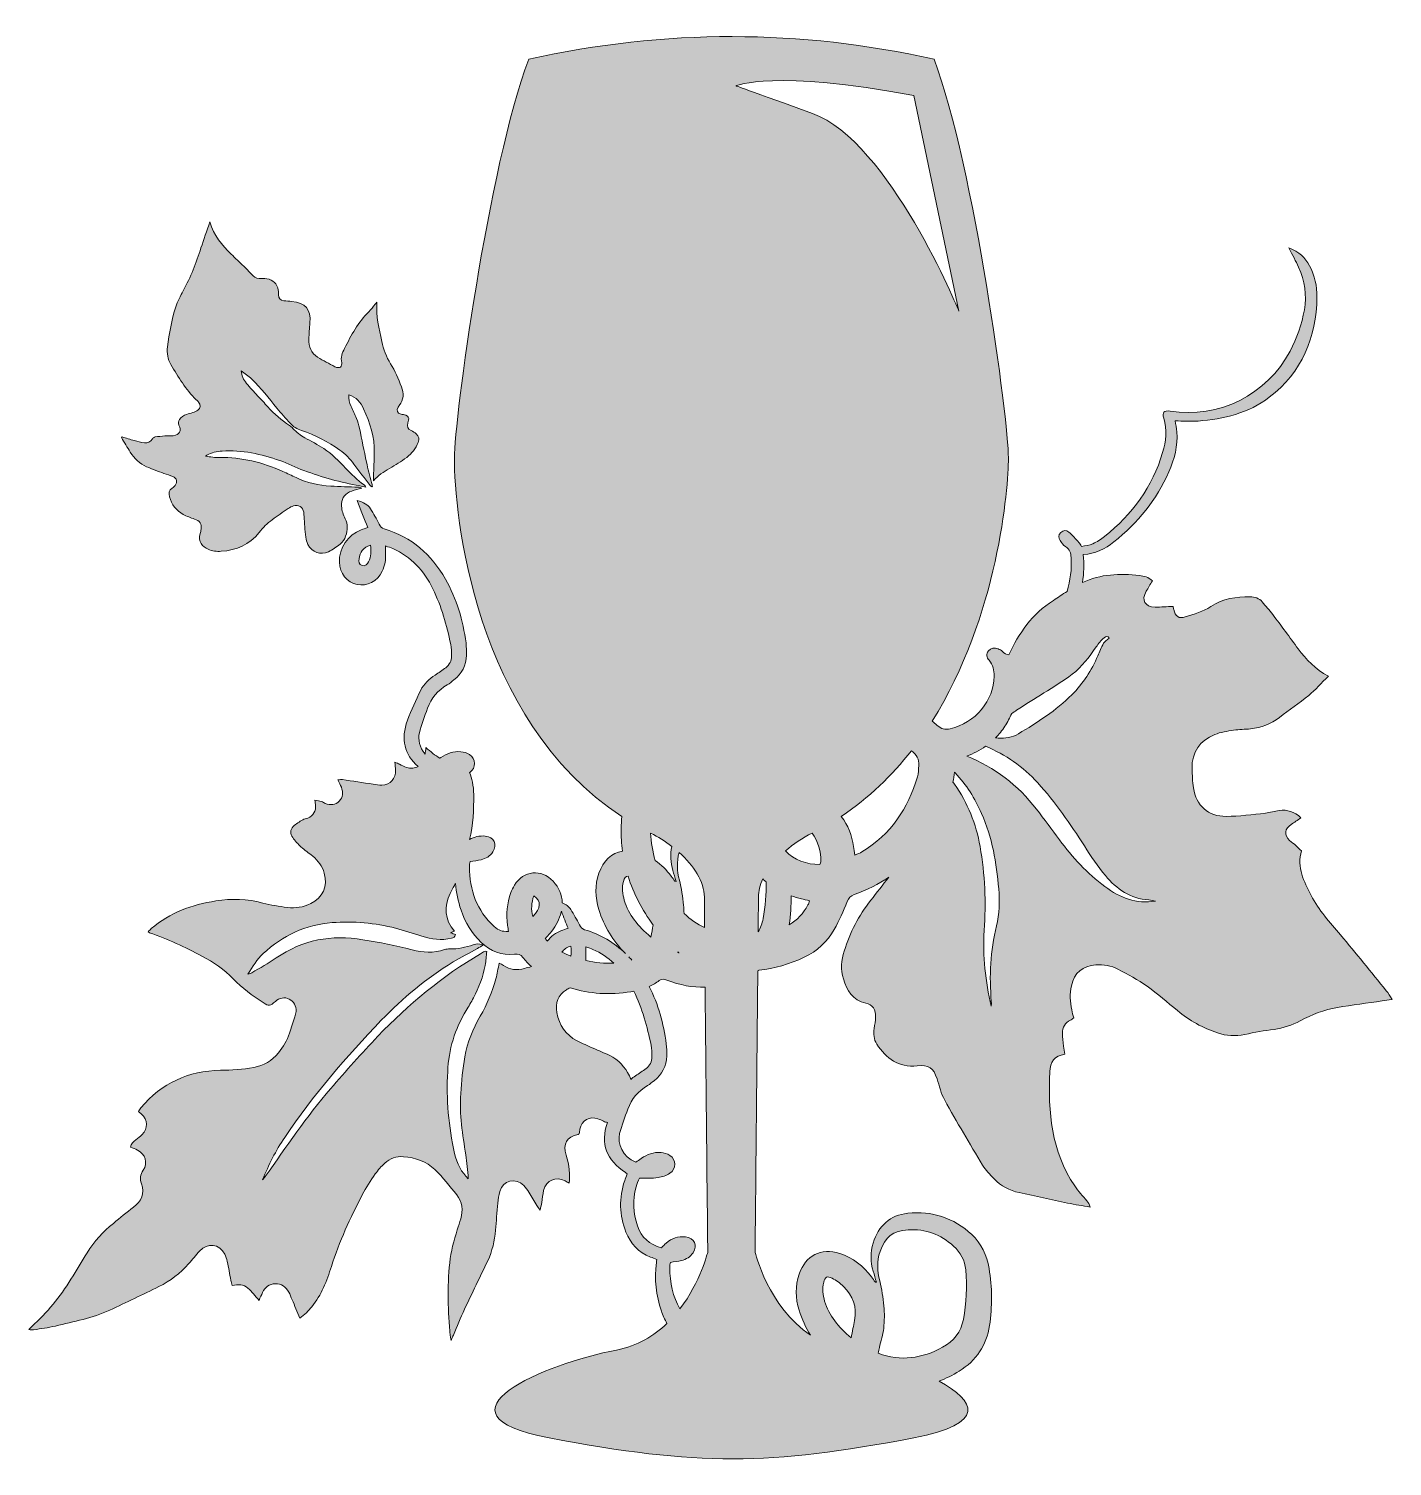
# Model space of a CAD drawing. Header units: inches. Extents: x 0.98 to 5.01, y 0.89 to 5.13.
import ezdxf

# ---------------------------------------------------------------- set-up
doc = ezdxf.new("R2010")
doc.units = ezdxf.units.IN
doc.header["$MEASUREMENT"] = 0
doc.layers.add('Calque 1', color=7, linetype='Continuous')

# ---------------------------------------------------------------- blocks, each defined once
blk = doc.blocks.new('block 2')
at = {"layer": 'Calque 1', "true_color": 0xffffff}
h = blk.add_hatch(color=7, dxfattribs=at)
h.dxf.hatch_style = 2
edge = h.paths.add_edge_path()
edge.add_spline(control_points=[(4.9891, 2.2892), (4.9443, 2.3443), (4.8998, 2.3996), (4.8542, 2.454), (4.8228, 2.4913), (4.7895, 2.527), (4.7669, 2.5707), (4.7456, 2.6119), (4.7249, 2.6536), (4.7384, 2.7023), (4.7325, 2.708), (4.7276, 2.7133), (4.7222, 2.7179), (4.7162, 2.7232), (4.7092, 2.7274), (4.7036, 2.7329), (4.6865, 2.7496), (4.6886, 2.7674), (4.7085, 2.7806), (4.7176, 2.7866), (4.7265, 2.7928), (4.7369, 2.7999), (4.7177, 2.8185), (4.6965, 2.8247), (4.6725, 2.8215), (4.6591, 2.8197), (4.646, 2.815), (4.6326, 2.8136), (4.5938, 2.8097), (4.5549, 2.8043), (4.516, 2.804), (4.4632, 2.8036), (4.4274, 2.8364), (4.4197, 2.8884), (4.4168, 2.9072), (4.416, 2.9265), (4.4155, 2.9456), (4.4141, 2.9947), (4.4387, 3.0276), (4.4826, 3.0458), (4.4999, 3.053), (4.5194, 3.0557), (4.5381, 3.0586), (4.5546, 3.0613), (4.5715, 3.0608), (4.5882, 3.0627), (4.6197, 3.0662), (4.6484, 3.0769), (4.6738, 3.0966), (4.7021, 3.1187), (4.7323, 3.1384), (4.7599, 3.1613), (4.7799, 3.1778), (4.7972, 3.1978), (4.818, 3.2185), (4.7794, 3.2391), (4.7526, 3.2673), (4.7291, 3.2987), (4.7038, 3.3326), (4.679, 3.3669), (4.6536, 3.4007), (4.644, 3.4134), (4.6332, 3.4253), (4.6228, 3.4374), (4.6134, 3.4484), (4.6011, 3.4526), (4.5867, 3.4527), (4.5455, 3.4527), (4.5067, 3.4476), (4.4705, 3.4235), (4.4485, 3.4089), (4.4212, 3.4015), (4.3955, 3.393), (4.3767, 3.3868), (4.366, 3.3949), (4.3613, 3.4149), (4.3606, 3.4179), (4.3601, 3.4209), (4.3594, 3.4244), (4.341, 3.4236), (4.3235, 3.4218), (4.306, 3.4222), (4.2758, 3.4228), (4.2649, 3.4429), (4.2799, 3.4688), (4.2858, 3.479), (4.2918, 3.4892), (4.2982, 3.5001), (4.2863, 3.5107), (4.2731, 3.5139), (4.2599, 3.5154), (4.2023, 3.5218), (4.145, 3.52), (4.0918, 3.4947), (4.0961, 3.5216), (4.0971, 3.5492), (4.0942, 3.5775), (4.1294, 3.5795), (4.1584, 3.594), (4.1844, 3.6146), (4.2551, 3.6705), (4.3104, 3.7387), (4.3466, 3.8215), (4.3631, 3.859), (4.3743, 3.8981), (4.3703, 3.9399), (4.3693, 3.9507), (4.367, 3.9614), (4.3653, 3.9722), (4.3888, 3.9718), (4.4112, 3.9697), (4.4332, 3.9715), (4.509, 3.9776), (4.5822, 3.9945), (4.6436, 4.0418), (4.7401, 4.1161), (4.7823, 4.2179), (4.7844, 4.3376), (4.785, 4.3699), (4.7779, 4.4011), (4.7627, 4.4299), (4.75, 4.4543), (4.7306, 4.4712), (4.7016, 4.4834), (4.7126, 4.4614), (4.7218, 4.4438), (4.7303, 4.4258), (4.7494, 4.3856), (4.7542, 4.3436), (4.7471, 4.2998), (4.7401, 4.2567), (4.7249, 4.2166), (4.7049, 4.1782), (4.6383, 4.0501), (4.4935, 3.9776), (4.3507, 4.0006), (4.3323, 4.0036), (4.3265, 3.9982), (4.3321, 3.9799), (4.3428, 3.9454), (4.3383, 3.9117), (4.3285, 3.8786), (4.2984, 3.7774), (4.239, 3.696), (4.1571, 3.6305), (4.1467, 3.6221), (4.1348, 3.6149), (4.1225, 3.6094), (4.1121, 3.6048), (4.1001, 3.6035), (4.0889, 3.6007), (4.0854, 3.6065), (4.0838, 3.6103), (4.0812, 3.6132), (4.0716, 3.6236), (4.0624, 3.6346), (4.0516, 3.6437), (4.0444, 3.6497), (4.0349, 3.6494), (4.0275, 3.6424), (4.0197, 3.6351), (4.0209, 3.6262), (4.026, 3.6184), (4.0303, 3.6118), (4.0353, 3.6047), (4.0418, 3.6007), (4.0545, 3.5929), (4.0573, 3.5814), (4.0582, 3.5683), (4.0606, 3.5343), (4.0557, 3.5012), (4.0464, 3.4687), (4.0328, 3.4599), (4.0193, 3.4508), (4.0058, 3.4419), (3.9435, 3.4016), (3.9031, 3.3453), (3.8745, 3.2808), (3.8675, 3.2818), (3.8609, 3.2848), (3.8549, 3.2917), (3.8519, 3.295), (3.847, 3.2971), (3.8426, 3.2988), (3.832, 3.3027), (3.8219, 3.3019), (3.8141, 3.2929), (3.8058, 3.2833), (3.8083, 3.2737), (3.8161, 3.265), (3.8282, 3.2517), (3.8307, 3.2353), (3.8308, 3.2183), (3.8309, 3.1465), (3.7748, 3.0796), (3.7012, 3.0629), (3.686, 3.0595), (3.6749, 3.0618), (3.6624, 3.073), (3.6577, 3.0773), (3.6526, 3.0812), (3.6474, 3.0851), (3.8429, 3.3943), (3.873, 3.7737), (3.873, 3.8625), (3.873, 3.9727), (3.7733, 4.7206), (3.6535, 5.0399), (3.2578, 5.1285), (2.8589, 5.13), (2.4562, 5.0399), (2.3364, 4.7206), (2.2367, 3.9727), (2.2367, 3.8625), (2.2367, 3.7027), (2.2916, 3.0924), (2.7317, 2.8034), (2.73, 2.7918), (2.7291, 2.7799), (2.729, 2.7677), (2.7288, 2.745), (2.7304, 2.723), (2.7333, 2.7015), (2.7012, 2.6963), (2.6763, 2.6737), (2.6635, 2.6363), (2.6513, 2.6007), (2.6522, 2.565), (2.6632, 2.5294), (2.6785, 2.4793), (2.705, 2.436), (2.742, 2.3992), (2.7088, 2.4313), (2.669, 2.4556), (2.6211, 2.4695), (2.6128, 2.4719), (2.6096, 2.4768), (2.6061, 2.4838), (2.5982, 2.4992), (2.5899, 2.5147), (2.5804, 2.5292), (2.5747, 2.5381), (2.5665, 2.5441), (2.5552, 2.5488), (2.5549, 2.572), (2.5462, 2.5934), (2.5283, 2.6126), (2.4931, 2.65), (2.4408, 2.6444), (2.414, 2.6007), (2.4098, 2.5939), (2.4061, 2.5866), (2.4034, 2.579), (2.3921, 2.5475), (2.3887, 2.5151), (2.3939, 2.4818), (2.3948, 2.4762), (2.3953, 2.4704), (2.396, 2.4646), (2.3762, 2.4641), (2.3684, 2.4663), (2.3545, 2.4788), (2.3022, 2.5261), (2.2816, 2.5867), (2.2809, 2.6555), (2.2808, 2.6607), (2.2822, 2.6658), (2.2828, 2.6707), (2.2946, 2.6726), (2.3053, 2.6737), (2.3156, 2.6762), (2.3296, 2.6796), (2.3419, 2.6865), (2.35, 2.6991), (2.3643, 2.721), (2.354, 2.7431), (2.3279, 2.7458), (2.3108, 2.7476), (2.2952, 2.7443), (2.2813, 2.7356), (2.2925, 2.7793), (2.2935, 2.824), (2.2938, 2.8687), (2.2939, 2.881), (2.2921, 2.8934), (2.2901, 2.9056), (2.2884, 2.9154), (2.2852, 2.9247), (2.2815, 2.9339), (2.2816, 2.9339), (2.2817, 2.9339), (2.2818, 2.934), (2.3012, 2.9469), (2.3008, 2.9738), (2.2816, 2.9865), (2.2741, 2.9915), (2.2643, 2.9942), (2.2553, 2.9951), (2.2337, 2.9972), (2.2143, 2.9896), (2.1966, 2.9776), (2.1957, 2.977), (2.1949, 2.9764), (2.194, 2.9758), (2.1797, 2.9839), (2.1662, 2.9955), (2.1525, 3.0074), (2.1516, 2.9999), (2.1508, 2.9938), (2.15, 2.9881), (2.1336, 3.007), (2.1285, 3.0318), (2.1332, 3.051), (2.1392, 3.0755), (2.1487, 3.0993), (2.1573, 3.1233), (2.1683, 3.1535), (2.1882, 3.1763), (2.2158, 3.1927), (2.2227, 3.1968), (2.2288, 3.2022), (2.2351, 3.2071), (2.2589, 3.2256), (2.271, 3.2502), (2.2721, 3.2801), (2.2726, 3.2921), (2.2726, 3.3043), (2.271, 3.3162), (2.2618, 3.3827), (2.2436, 3.4468), (2.2102, 3.505), (2.1691, 3.5768), (2.1106, 3.6294), (2.0294, 3.653), (2.0211, 3.6554), (2.0179, 3.6604), (2.0144, 3.6673), (2.0065, 3.6828), (1.9982, 3.6982), (1.9887, 3.7127), (1.9807, 3.725), (1.9683, 3.7319), (1.9492, 3.7373), (1.9608, 3.7078), (1.9706, 3.6827), (1.9807, 3.6571), (1.9728, 3.6545), (1.9671, 3.6528), (1.9615, 3.6506), (1.9226, 3.6359), (1.8954, 3.5955), (1.897, 3.5549), (1.8983, 3.5221), (1.9197, 3.4951), (1.9493, 3.4889), (1.979, 3.4827), (2.0091, 3.4986), (2.0236, 3.5281), (2.0319, 3.5449), (2.0338, 3.5627), (2.0336, 3.581), (2.0335, 3.5875), (2.0333, 3.5939), (2.0331, 3.6028), (2.042, 3.5995), (2.0484, 3.5977), (2.0544, 3.5949), (2.1087, 3.5703), (2.1474, 3.5295), (2.173, 3.4764), (2.1982, 3.4241), (2.2146, 3.3687), (2.2258, 3.3118), (2.228, 3.3007), (2.2284, 3.2891), (2.2284, 3.2778), (2.2285, 3.2636), (2.2227, 3.2517), (2.2109, 3.2432), (2.2005, 3.2358), (2.1901, 3.2285), (2.1795, 3.2214), (2.162, 3.2096), (2.1463, 3.1956), (2.1371, 3.1765), (2.1231, 3.1475), (2.1091, 3.1183), (2.0981, 3.0881), (2.0778, 3.0321), (2.0887, 2.9868), (2.1292, 2.9516), (2.1198, 2.9462), (2.1079, 2.9448), (2.0952, 2.9488), (2.088, 2.9511), (2.0813, 2.9551), (2.0743, 2.9582), (2.0704, 2.96), (2.0664, 2.9616), (2.0607, 2.9641), (2.0616, 2.9549), (2.0627, 2.9479), (2.0629, 2.941), (2.0639, 2.9159), (2.0477, 2.8977), (2.0227, 2.8966), (2.014, 2.8963), (2.0052, 2.8978), (1.9965, 2.8991), (1.9662, 2.9036), (1.936, 2.9085), (1.9057, 2.9129), (1.9021, 2.9135), (1.8982, 2.9126), (1.8925, 2.9122), (1.8965, 2.9036), (1.9, 2.8969), (1.9028, 2.89), (1.9087, 2.8751), (1.9078, 2.861), (1.8962, 2.849), (1.886, 2.8383), (1.8708, 2.8361), (1.8553, 2.8425), (1.8515, 2.8441), (1.848, 2.8467), (1.8441, 2.8478), (1.8383, 2.8495), (1.8322, 2.8503), (1.8246, 2.8518), (1.8256, 2.8453), (1.8264, 2.8413), (1.8267, 2.8373), (1.8281, 2.82), (1.8199, 2.8062), (1.8039, 2.7993), (1.799, 2.7973), (1.7932, 2.7971), (1.7888, 2.7943), (1.779, 2.7882), (1.7687, 2.7821), (1.7607, 2.7739), (1.7517, 2.7646), (1.7504, 2.7526), (1.759, 2.7417), (1.7666, 2.7321), (1.7744, 2.7224), (1.7835, 2.7141), (1.7943, 2.7043), (1.8067, 2.696), (1.8182, 2.6868), (1.8347, 2.6735), (1.8464, 2.6569), (1.8522, 2.6364), (1.8631, 2.5978), (1.8484, 2.5643), (1.8122, 2.5466), (1.7905, 2.536), (1.7672, 2.532), (1.7434, 2.5353), (1.7189, 2.5386), (1.6942, 2.5417), (1.6704, 2.5483), (1.6246, 2.561), (1.5788, 2.5616), (1.5321, 2.5544), (1.4614, 2.5436), (1.3963, 2.5202), (1.3414, 2.4728), (1.3381, 2.47), (1.3354, 2.4666), (1.3324, 2.4635), (1.3345, 2.4617), (1.3352, 2.4605), (1.3362, 2.4602), (1.3902, 2.4428), (1.4408, 2.4177), (1.491, 2.3915), (1.5253, 2.3735), (1.5567, 2.3526), (1.5834, 2.3245), (1.6095, 2.297), (1.6403, 2.2751), (1.6719, 2.2543), (1.6892, 2.243), (1.6925, 2.2437), (1.708, 2.2577), (1.7201, 2.2686), (1.7353, 2.2712), (1.7489, 2.2646), (1.7623, 2.2581), (1.7703, 2.2441), (1.7689, 2.2282), (1.7685, 2.223), (1.7673, 2.2177), (1.7657, 2.2127), (1.7606, 2.1964), (1.7552, 2.1802), (1.7498, 2.164), (1.7426, 2.1425), (1.731, 2.1235), (1.7169, 2.1058), (1.698, 2.0822), (1.6739, 2.0684), (1.6442, 2.0626), (1.6115, 2.0563), (1.5787, 2.0552), (1.5457, 2.0546), (1.4509, 2.0527), (1.3721, 2.0162), (1.3106, 1.9435), (1.3078, 1.9402), (1.3058, 1.9361), (1.3032, 1.9321), (1.3067, 1.9295), (1.3091, 1.9278), (1.3113, 1.9259), (1.3317, 1.9084), (1.3328, 1.8829), (1.3138, 1.8641), (1.3084, 1.8588), (1.3019, 1.8545), (1.2962, 1.8494), (1.2895, 1.8432), (1.2822, 1.8373), (1.2797, 1.8273), (1.2872, 1.8242), (1.2939, 1.822), (1.3002, 1.8188), (1.3238, 1.8067), (1.3322, 1.7814), (1.3177, 1.7593), (1.309, 1.7459), (1.3077, 1.7337), (1.3124, 1.7194), (1.3219, 1.6904), (1.3132, 1.668), (1.2887, 1.65), (1.2683, 1.635), (1.2492, 1.6182), (1.2294, 1.6024), (1.1987, 1.5779), (1.1727, 1.5493), (1.1521, 1.5158), (1.1361, 1.4897), (1.1204, 1.4634), (1.1042, 1.4374), (1.0719, 1.3856), (1.0339, 1.3385), (0.9884, 1.2976), (0.9859, 1.2955), (0.9838, 1.293), (0.9795, 1.2885), (0.9862, 1.2882), (0.9901, 1.2873), (0.9938, 1.2879), (1.0153, 1.2914), (1.037, 1.2941), (1.0581, 1.2992), (1.1125, 1.3121), (1.1678, 1.3226), (1.219, 1.3462), (1.2676, 1.3687), (1.3158, 1.3922), (1.364, 1.4157), (1.3978, 1.4322), (1.4269, 1.455), (1.4518, 1.4831), (1.4627, 1.4955), (1.473, 1.5084), (1.484, 1.5207), (1.507, 1.5466), (1.5427, 1.5422), (1.5584, 1.5113), (1.5619, 1.5046), (1.5644, 1.4971), (1.566, 1.4897), (1.5699, 1.4713), (1.5728, 1.4526), (1.5763, 1.4341), (1.5773, 1.4292), (1.5788, 1.4243), (1.5802, 1.4185), (1.5977, 1.4219), (1.6143, 1.4227), (1.627, 1.4113), (1.6389, 1.4008), (1.6485, 1.3877), (1.6598, 1.375), (1.6635, 1.3834), (1.6665, 1.391), (1.6702, 1.3983), (1.6779, 1.4136), (1.6897, 1.4234), (1.7075, 1.424), (1.726, 1.4246), (1.7389, 1.4153), (1.7474, 1.3996), (1.7513, 1.3924), (1.7542, 1.3846), (1.7574, 1.377), (1.7648, 1.3594), (1.7721, 1.3416), (1.78, 1.3226), (1.7948, 1.3325), (1.8059, 1.3435), (1.8158, 1.3561), (1.8436, 1.3915), (1.86, 1.4322), (1.8733, 1.4746), (1.8964, 1.5485), (1.9294, 1.6183), (1.9646, 1.687), (1.9756, 1.7084), (1.9893, 1.7285), (2.0031, 1.7484), (2.0111, 1.7599), (2.0208, 1.7704), (2.0311, 1.78), (2.0463, 1.7945), (2.0651, 1.8012), (2.0862, 1.7992), (2.121, 1.796), (2.1541, 1.786), (2.1792, 1.761), (2.2026, 1.7379), (2.2236, 1.7123), (2.2438, 1.6863), (2.2598, 1.6656), (2.2629, 1.6411), (2.2554, 1.6157), (2.2522, 1.605), (2.2488, 1.5943), (2.2453, 1.5837), (2.2348, 1.5517), (2.2266, 1.5192), (2.2229, 1.4857), (2.2149, 1.4138), (2.218, 1.3421), (2.2245, 1.2704), (2.2248, 1.267), (2.2259, 1.2637), (2.2274, 1.2569), (2.2304, 1.2643), (2.232, 1.2684), (2.2338, 1.2724), (2.2446, 1.2979), (2.2549, 1.3236), (2.2665, 1.3486), (2.289, 1.3966), (2.3126, 1.4441), (2.3351, 1.4921), (2.3486, 1.5206), (2.3556, 1.5509), (2.3582, 1.5824), (2.3604, 1.6088), (2.3625, 1.6352), (2.3651, 1.6616), (2.3663, 1.6733), (2.3672, 1.6853), (2.3705, 1.6964), (2.3804, 1.7299), (2.4172, 1.7388), (2.4417, 1.714), (2.4474, 1.7082), (2.4521, 1.7012), (2.4565, 1.6943), (2.4646, 1.6813), (2.4721, 1.6679), (2.4801, 1.6548), (2.4823, 1.6511), (2.4852, 1.6477), (2.4897, 1.6414), (2.4919, 1.6511), (2.4937, 1.6577), (2.4948, 1.6644), (2.4968, 1.676), (2.4975, 1.6879), (2.5003, 1.6993), (2.5077, 1.7299), (2.536, 1.7422), (2.5634, 1.7275), (2.5673, 1.7254), (2.5712, 1.7233), (2.5755, 1.721), (2.5795, 1.7433), (2.576, 1.7756), (2.567, 1.8039), (2.5564, 1.8373), (2.568, 1.8576), (2.602, 1.8651), (2.6031, 1.8653), (2.604, 1.8663), (2.6054, 1.8672), (2.606, 1.8714), (2.6065, 1.8761), (2.6074, 1.8807), (2.6126, 1.9065), (2.6357, 1.9197), (2.6608, 1.911), (2.6664, 1.9091), (2.6716, 1.9062), (2.6769, 1.9038), (2.6808, 1.902), (2.6847, 1.901), (2.6885, 1.9004), (2.6672, 1.8375), (2.6858, 1.7884), (2.7424, 1.7521), (2.7435, 1.7514), (2.7444, 1.7504), (2.7466, 1.7483), (2.744, 1.7411), (2.7417, 1.7348), (2.7396, 1.7285), (2.7223, 1.6774), (2.724, 1.6267), (2.7434, 1.5767), (2.7568, 1.5419), (2.7801, 1.5161), (2.8159, 1.503), (2.822, 1.5007), (2.828, 1.4979), (2.8342, 1.4953), (2.8339, 1.4916), (2.8339, 1.489), (2.8335, 1.4864), (2.8261, 1.4375), (2.8324, 1.3899), (2.8481, 1.3435), (2.8524, 1.3306), (2.8581, 1.3185), (2.8643, 1.3067), (2.8262, 1.2702), (2.7775, 1.2401), (2.7156, 1.2283), (2.5061, 1.1884), (2.1469, 1.0387), (2.5161, 0.9689), (2.9589, 0.8851), (3.1634, 0.8875), (3.5937, 0.9689), (3.8106, 1.0099), (3.776, 1.0785), (3.6681, 1.1362), (3.6881, 1.144), (3.708, 1.1539), (3.7276, 1.1659), (3.7783, 1.1971), (3.8084, 1.242), (3.8172, 1.3005), (3.8257, 1.3566), (3.8252, 1.413), (3.8159, 1.4691), (3.8095, 1.5078), (3.7939, 1.5428), (3.7646, 1.5696), (3.7112, 1.6186), (3.647, 1.64), (3.5755, 1.6322), (3.5235, 1.6266), (3.4891, 1.5948), (3.4737, 1.5442), (3.4653, 1.5165), (3.4656, 1.4885), (3.4737, 1.4607), (3.4768, 1.4502), (3.4799, 1.4398), (3.4832, 1.4285), (3.4809, 1.4291), (3.48, 1.4291), (3.4797, 1.4295), (3.476, 1.4343), (3.4725, 1.4392), (3.4689, 1.444), (3.4442, 1.4762), (3.4142, 1.5013), (3.3748, 1.5135), (3.3191, 1.5308), (3.2741, 1.5079), (3.2552, 1.4528), (3.243, 1.4171), (3.2439, 1.3814), (3.2549, 1.3458), (3.2631, 1.3192), (3.2744, 1.2946), (3.2888, 1.2717), (3.1637, 1.3554), (3.1247, 1.5177), (3.1247, 1.5177), (3.1247, 1.5177), (3.1301, 2.0388), (3.1329, 2.3478), (3.1339, 2.3484), (3.1349, 2.3489), (3.1358, 2.3495), (3.136, 2.3496), (3.1361, 2.3497), (3.1363, 2.3498), (3.1815, 2.3549), (3.2262, 2.3679), (3.2702, 2.3883), (3.308, 2.4058), (3.3376, 2.4345), (3.3584, 2.4704), (3.3734, 2.4966), (3.3853, 2.5246), (3.3971, 2.5524), (3.4016, 2.5628), (3.4067, 2.5694), (3.4176, 2.5732), (3.4553, 2.5864), (3.4893, 2.6036), (3.5199, 2.6245), (3.5019, 2.6019), (3.4843, 2.579), (3.4664, 2.5564), (3.4309, 2.5115), (3.4049, 2.4614), (3.3882, 2.4066), (3.3799, 2.3793), (3.3767, 2.3516), (3.3855, 2.3241), (3.3963, 2.2903), (3.4127, 2.2615), (3.4518, 2.2527), (3.472, 2.2482), (3.4814, 2.2328), (3.4807, 2.2113), (3.4804, 2.2002), (3.478, 2.1891), (3.4765, 2.178), (3.4744, 2.1619), (3.4749, 2.1457), (3.4841, 2.1318), (3.5123, 2.0893), (3.5483, 2.0613), (3.6033, 2.0677), (3.6376, 2.0716), (3.6513, 2.0617), (3.6623, 2.0292), (3.6695, 2.0081), (3.6741, 1.9855), (3.6848, 1.9663), (3.7209, 1.9015), (3.7587, 1.8376), (3.7969, 1.7741), (3.8059, 1.7593), (3.8184, 1.7463), (3.8306, 1.7338), (3.8511, 1.7128), (3.8759, 1.6992), (3.9051, 1.6931), (3.9527, 1.6831), (4.0001, 1.6721), (4.0477, 1.6622), (4.0699, 1.6576), (4.0924, 1.6544), (4.1148, 1.6506), (4.1128, 1.6594), (4.109, 1.664), (4.1051, 1.6686), (4.0929, 1.6833), (4.0795, 1.6971), (4.0689, 1.7128), (3.9998, 1.8155), (3.9896, 1.9313), (3.9956, 2.0503), (3.9969, 2.0772), (4.0079, 2.0983), (4.0398, 2.1015), (4.0384, 2.1105), (4.0368, 2.1182), (4.0359, 2.1259), (4.0345, 2.1386), (4.0326, 2.1513), (4.0326, 2.164), (4.0327, 2.181), (4.0396, 2.1949), (4.0563, 2.2024), (4.0597, 2.2039), (4.0626, 2.2066), (4.0659, 2.2088), (4.0637, 2.2175), (4.0615, 2.2252), (4.0599, 2.2329), (4.0551, 2.2566), (4.0533, 2.2804), (4.0589, 2.3042), (4.068, 2.3425), (4.0919, 2.3629), (4.1312, 2.3657), (4.154, 2.3673), (4.1764, 2.3636), (4.1964, 2.3532), (4.226, 2.3377), (4.2556, 2.3218), (4.2828, 2.3025), (4.314, 2.2805), (4.3427, 2.2549), (4.3722, 2.2305), (4.4076, 2.2011), (4.4471, 2.1793), (4.4907, 2.1647), (4.5172, 2.1558), (4.5435, 2.1544), (4.5709, 2.1602), (4.5997, 2.1663), (4.6288, 2.1714), (4.658, 2.1753), (4.6853, 2.179), (4.7108, 2.1871), (4.7348, 2.2002), (4.7694, 2.2192), (4.8058, 2.2333), (4.8447, 2.2398), (4.8887, 2.2471), (4.933, 2.2528), (4.9772, 2.2593), (4.9856, 2.2605), (4.9941, 2.2617), (5.0068, 2.2635), (4.9995, 2.274), (4.9949, 2.2821), (4.9891, 2.2892)], knot_values=[0, 0, 0, 0, 1, 1, 1, 2, 2, 2, 3, 3, 3, 4, 4, 4, 5, 5, 5, 6, 6, 6, 7, 7, 7, 8, 8, 8, 9, 9, 9, 10, 10, 10, 11, 11, 11, 12, 12, 12, 13, 13, 13, 14, 14, 14, 15, 15, 15, 16, 16, 16, 17, 17, 17, 18, 18, 18, 19, 19, 19, 20, 20, 20, 21, 21, 21, 22, 22, 22, 23, 23, 23, 24, 24, 24, 25, 25, 25, 26, 26, 26, 27, 27, 27, 28, 28, 28, 29, 29, 29, 30, 30, 30, 31, 31, 31, 32, 32, 32, 33, 33, 33, 34, 34, 34, 35, 35, 35, 36, 36, 36, 37, 37, 37, 38, 38, 38, 39, 39, 39, 40, 40, 40, 41, 41, 41, 42, 42, 42, 43, 43, 43, 44, 44, 44, 45, 45, 45, 46, 46, 46, 47, 47, 47, 48, 48, 48, 49, 49, 49, 50, 50, 50, 51, 51, 51, 52, 52, 52, 53, 53, 53, 54, 54, 54, 55, 55, 55, 56, 56, 56, 57, 57, 57, 58, 58, 58, 59, 59, 59, 60, 60, 60, 61, 61, 61, 62, 62, 62, 63, 63, 63, 64, 64, 64, 65, 65, 65, 66, 66, 66, 67, 67, 67, 68, 68, 68, 69, 69, 69, 70, 70, 70, 71, 71, 71, 72, 72, 72, 73, 73, 73, 74, 74, 74, 75, 75, 75, 76, 76, 76, 77, 77, 77, 78, 78, 78, 79, 79, 79, 80, 80, 80, 81, 81, 81, 82, 82, 82, 83, 83, 83, 84, 84, 84, 85, 85, 85, 86, 86, 86, 87, 87, 87, 88, 88, 88, 89, 89, 89, 90, 90, 90, 91, 91, 91, 92, 92, 92, 93, 93, 93, 94, 94, 94, 95, 95, 95, 96, 96, 96, 97, 97, 97, 98, 98, 98, 99, 99, 99, 100, 100, 100, 101, 101, 101, 102, 102, 102, 103, 103, 103, 104, 104, 104, 105, 105, 105, 106, 106, 106, 107, 107, 107, 108, 108, 108, 109, 109, 109, 110, 110, 110, 111, 111, 111, 112, 112, 112, 113, 113, 113, 114, 114, 114, 115, 115, 115, 116, 116, 116, 117, 117, 117, 118, 118, 118, 119, 119, 119, 120, 120, 120, 121, 121, 121, 122, 122, 122, 123, 123, 123, 124, 124, 124, 125, 125, 125, 126, 126, 126, 127, 127, 127, 128, 128, 128, 129, 129, 129, 130, 130, 130, 131, 131, 131, 132, 132, 132, 133, 133, 133, 134, 134, 134, 135, 135, 135, 136, 136, 136, 137, 137, 137, 138, 138, 138, 139, 139, 139, 140, 140, 140, 141, 141, 141, 142, 142, 142, 143, 143, 143, 144, 144, 144, 145, 145, 145, 146, 146, 146, 147, 147, 147, 148, 148, 148, 149, 149, 149, 150, 150, 150, 151, 151, 151, 152, 152, 152, 153, 153, 153, 154, 154, 154, 155, 155, 155, 156, 156, 156, 157, 157, 157, 158, 158, 158, 159, 159, 159, 160, 160, 160, 161, 161, 161, 162, 162, 162, 163, 163, 163, 164, 164, 164, 165, 165, 165, 166, 166, 166, 167, 167, 167, 168, 168, 168, 169, 169, 169, 170, 170, 170, 171, 171, 171, 172, 172, 172, 173, 173, 173, 174, 174, 174, 175, 175, 175, 176, 176, 176, 177, 177, 177, 178, 178, 178, 179, 179, 179, 180, 180, 180, 181, 181, 181, 182, 182, 182, 183, 183, 183, 184, 184, 184, 185, 185, 185, 186, 186, 186, 187, 187, 187, 188, 188, 188, 189, 189, 189, 190, 190, 190, 191, 191, 191, 192, 192, 192, 193, 193, 193, 194, 194, 194, 195, 195, 195, 196, 196, 196, 197, 197, 197, 198, 198, 198, 199, 199, 199, 200, 200, 200, 201, 201, 201, 202, 202, 202, 203, 203, 203, 204, 204, 204, 205, 205, 205, 206, 206, 206, 207, 207, 207, 208, 208, 208, 209, 209, 209, 210, 210, 210, 211, 211, 211, 212, 212, 212, 213, 213, 213, 214, 214, 214, 215, 215, 215, 216, 216, 216, 217, 217, 217, 218, 218, 218, 219, 219, 219, 220, 220, 220, 221, 221, 221, 222, 222, 222, 223, 223, 223, 224, 224, 224, 225, 225, 225, 226, 226, 226, 227, 227, 227, 228, 228, 228, 229, 229, 229, 230, 230, 230, 231, 231, 231, 232, 232, 232, 233, 233, 233, 234, 234, 234, 235, 235, 235, 236, 236, 236, 237, 237, 237, 238, 238, 238, 239, 239, 239, 240, 240, 240, 241, 241, 241, 242, 242, 242, 243, 243, 243, 244, 244, 244, 245, 245, 245, 246, 246, 246, 247, 247, 247, 248, 248, 248, 249, 249, 249, 250, 250, 250, 251, 251, 251, 252, 252, 252, 253, 253, 253, 254, 254, 254, 255, 255, 255, 256, 256, 256, 257, 257, 257, 258, 258, 258, 259, 259, 259, 260, 260, 260, 261, 261, 261, 262, 262, 262, 263, 263, 263, 264, 264, 264, 265, 265, 265, 266, 266, 266, 267, 267, 267, 268, 268, 268, 269, 269, 269, 270, 270, 270, 271, 271, 271, 272, 272, 272, 273, 273, 273, 274, 274, 274, 275, 275, 275, 276, 276, 276, 277, 277, 277, 278, 278, 278, 279, 279, 279, 280, 280, 280, 281, 281, 281, 282, 282, 282, 283, 283, 283, 284, 284, 284, 285, 285, 285, 286, 286, 286, 287, 287, 287, 288, 288, 288, 289, 289, 289, 290, 290, 290, 291, 291, 291, 292, 292, 292, 293, 293, 293, 294, 294, 294, 295, 295, 295, 296, 296, 296, 297, 297, 297, 298, 298, 298, 299, 299, 299, 300, 300, 300, 301, 301, 301, 302, 302, 302, 303, 303, 303, 304, 304, 304, 305, 305, 305, 306, 306, 306, 307, 307, 307, 308, 308, 308, 308], degree=3, periodic=1)
edge = h.paths.add_edge_path()
edge.add_spline(control_points=[(1.9831, 3.5562), (1.9795, 3.5487), (1.9736, 3.542), (1.9643, 3.545), (1.9551, 3.5479), (1.9538, 3.5567), (1.955, 3.5649), (1.9579, 3.5839), (1.9666, 3.5986), (1.989, 3.6049), (1.9919, 3.5865), (1.9903, 3.5709), (1.9831, 3.5562)], knot_values=[0, 0, 0, 0, 1, 1, 1, 2, 2, 2, 3, 3, 3, 4, 4, 4, 4], degree=3, periodic=1)
edge = h.paths.add_edge_path()
edge.add_spline(control_points=[(4.1322, 3.3046), (4.139, 3.3143), (4.1467, 3.3238), (4.1554, 3.3317), (4.16, 3.3358), (4.1687, 3.3388), (4.1703, 3.3307), (4.1634, 3.3244), (4.1569, 3.3208), (4.1539, 3.3152), (4.1474, 3.3034), (4.1427, 3.2906), (4.1372, 3.2782), (4.1184, 3.2355), (4.094, 3.1966), (4.0606, 3.1635), (4.0138, 3.1169), (3.9589, 3.0813), (3.9024, 3.0481), (3.8843, 3.0374), (3.8634, 3.0344), (3.8423, 3.0356), (3.8399, 3.0357), (3.8376, 3.0359), (3.8353, 3.0361), (3.8453, 3.0463), (3.8545, 3.0575), (3.8628, 3.0702), (3.8708, 3.0827), (3.8774, 3.0953), (3.8827, 3.1082), (3.8876, 3.1109), (3.8925, 3.114), (3.8974, 3.1174), (3.9232, 3.1359), (3.9513, 3.1513), (3.9781, 3.1686), (4.0063, 3.1866), (4.035, 3.2039), (4.0617, 3.2239), (4.0907, 3.2456), (4.1116, 3.2751), (4.1322, 3.3046)], knot_values=[0, 0, 0, 0, 1, 1, 1, 2, 2, 2, 3, 3, 3, 4, 4, 4, 5, 5, 5, 6, 6, 6, 7, 7, 7, 8, 8, 8, 9, 9, 9, 10, 10, 10, 11, 11, 11, 12, 12, 12, 13, 13, 13, 14, 14, 14, 14], degree=3, periodic=1)
edge = h.paths.add_edge_path()
edge.add_spline(control_points=[(3.5936, 4.933), (3.5936, 4.933), (3.7267, 4.2963), (3.7267, 4.2963), (3.7267, 4.2963), (3.5205, 4.7982), (3.2943, 4.8799), (3.0681, 4.9615), (3.0681, 4.9615), (3.0681, 4.9615), (3.0681, 4.9615), (3.1812, 5.011), (3.5936, 4.933)], knot_values=[0, 0, 0, 0, 1, 1, 1, 2, 2, 2, 3, 3, 3, 4, 4, 4, 4], degree=3, periodic=1)
edge = h.paths.add_edge_path()
edge.add_spline(control_points=[(2.8163, 2.7548), (2.838, 2.7437), (2.8593, 2.7304), (2.8788, 2.7155), (2.8738, 2.6918), (2.875, 2.668), (2.8819, 2.6443), (2.885, 2.6338), (2.8881, 2.6234), (2.8914, 2.6121), (2.8891, 2.6127), (2.8882, 2.6127), (2.8879, 2.6131), (2.8843, 2.6179), (2.8808, 2.6228), (2.8771, 2.6276), (2.8633, 2.6456), (2.8477, 2.6613), (2.8298, 2.6739), (2.8222, 2.7006), (2.8179, 2.7276), (2.8163, 2.7548)], knot_values=[0, 0, 0, 0, 1, 1, 1, 2, 2, 2, 3, 3, 3, 4, 4, 4, 5, 5, 5, 6, 6, 6, 7, 7, 7, 7], degree=3, periodic=1)
edge = h.paths.add_edge_path()
edge.add_spline(control_points=[(2.9136, 2.542), (2.9109, 2.5667), (2.9074, 2.5914), (2.9012, 2.6158), (2.8943, 2.6428), (2.8925, 2.6702), (2.9005, 2.6976), (2.9441, 2.6588), (2.975, 2.6122), (2.975, 2.5654), (2.975, 2.5534), (2.9752, 2.5213), (2.9756, 2.4757), (2.9532, 2.4859), (2.933, 2.4998), (2.9149, 2.5176), (2.9149, 2.5257), (2.9145, 2.5339), (2.9136, 2.542)], knot_values=[0, 0, 0, 0, 1, 1, 1, 2, 2, 2, 3, 3, 3, 4, 4, 4, 5, 5, 5, 6, 6, 6, 6], degree=3, periodic=1)
edge = h.paths.add_edge_path()
edge.add_spline(control_points=[(2.8968, 2.4037), (2.898, 2.4028), (2.8992, 2.4019), (2.9004, 2.401), (2.8991, 2.4015), (2.8978, 2.4019), (2.8965, 2.4024), (2.8966, 2.4029), (2.8967, 2.4032), (2.8968, 2.4037)], knot_values=[0, 0, 0, 0, 1, 1, 1, 2, 2, 2, 3, 3, 3, 3], degree=3, periodic=1)
edge = h.paths.add_edge_path()
edge.add_spline(control_points=[(3.1483, 2.5023), (3.1456, 2.4879), (3.1407, 2.4751), (3.1339, 2.4637), (3.1344, 2.5157), (3.1346, 2.5524), (3.1346, 2.5654), (3.1346, 2.5835), (3.1395, 2.6016), (3.1477, 2.6193), (3.1508, 2.6164), (3.1541, 2.6136), (3.1574, 2.6109), (3.1582, 2.5745), (3.1552, 2.5383), (3.1483, 2.5023)], knot_values=[0, 0, 0, 0, 1, 1, 1, 2, 2, 2, 3, 3, 3, 4, 4, 4, 5, 5, 5, 5], degree=3, periodic=1)
edge = h.paths.add_edge_path()
edge.add_spline(control_points=[(2.7385, 2.5563), (2.7331, 2.5745), (2.7313, 2.5931), (2.736, 2.6118), (2.7389, 2.6232), (2.7426, 2.6281), (2.7498, 2.6274), (2.766, 2.576), (2.7912, 2.528), (2.8238, 2.4832), (2.8217, 2.4725), (2.8193, 2.4612), (2.8166, 2.4478), (2.7794, 2.4805), (2.7512, 2.5129), (2.7385, 2.5563)], knot_values=[0, 0, 0, 0, 1, 1, 1, 2, 2, 2, 3, 3, 3, 4, 4, 4, 5, 5, 5, 5], degree=3, periodic=1)
edge = h.paths.add_edge_path()
edge.add_spline(control_points=[(2.7611, 2.3799), (2.7609, 2.3798), (2.7606, 2.3798), (2.7604, 2.3797), (2.7577, 2.3828), (2.755, 2.386), (2.7521, 2.389), (2.755, 2.3861), (2.7579, 2.3831), (2.7611, 2.3799)], knot_values=[0, 0, 0, 0, 1, 1, 1, 2, 2, 2, 3, 3, 3, 3], degree=3, periodic=1)
edge = h.paths.add_edge_path()
edge.add_spline(control_points=[(2.6248, 2.4192), (2.6337, 2.416), (2.64, 2.4141), (2.646, 2.4114), (2.6695, 2.4008), (2.6899, 2.3869), (2.7077, 2.3706), (2.6809, 2.3693), (2.652, 2.3723), (2.6244, 2.3785), (2.625, 2.3848), (2.6253, 2.3911), (2.6253, 2.3975), (2.6252, 2.4039), (2.625, 2.4104), (2.6248, 2.4192)], knot_values=[0, 0, 0, 0, 1, 1, 1, 2, 2, 2, 3, 3, 3, 4, 4, 4, 5, 5, 5, 5], degree=3, periodic=1)
edge = h.paths.add_edge_path()
edge.add_spline(control_points=[(2.5807, 2.4213), (2.5824, 2.4104), (2.5823, 2.4006), (2.5807, 2.3912), (2.5713, 2.3948), (2.5626, 2.3987), (2.5544, 2.403), (2.5597, 2.4113), (2.5679, 2.4177), (2.5807, 2.4213)], knot_values=[0, 0, 0, 0, 1, 1, 1, 2, 2, 2, 3, 3, 3, 3], degree=3, periodic=1)
edge = h.paths.add_edge_path()
edge.add_spline(control_points=[(2.5193, 2.4595), (2.5329, 2.4756), (2.5435, 2.4934), (2.5499, 2.5135), (2.551, 2.5171), (2.5518, 2.5205), (2.5526, 2.524), (2.5594, 2.5066), (2.5659, 2.4901), (2.5724, 2.4736), (2.5645, 2.471), (2.5587, 2.4692), (2.5531, 2.4671), (2.5363, 2.4608), (2.5219, 2.4494), (2.5109, 2.4355), (2.5088, 2.438), (2.5068, 2.4405), (2.5052, 2.443), (2.5098, 2.4484), (2.5146, 2.4539), (2.5193, 2.4595)], knot_values=[0, 0, 0, 0, 1, 1, 1, 2, 2, 2, 3, 3, 3, 4, 4, 4, 5, 5, 5, 6, 6, 6, 7, 7, 7, 7], degree=3, periodic=1)
edge = h.paths.add_edge_path()
edge.add_spline(control_points=[(2.4712, 2.5691), (2.494, 2.5552), (2.4925, 2.5326), (2.4681, 2.5082), (2.4628, 2.5294), (2.4639, 2.5489), (2.4712, 2.5691)], knot_values=[0, 0, 0, 0, 1, 1, 1, 2, 2, 2, 2], degree=3, periodic=1)
edge = h.paths.add_edge_path()
edge.add_spline(control_points=[(2.4438, 2.355), (2.4215, 2.3485), (2.4007, 2.3508), (2.3814, 2.3641), (2.3777, 2.3666), (2.3736, 2.3684), (2.369, 2.371), (2.3656, 2.3546), (2.3631, 2.3395), (2.3593, 2.3247), (2.3491, 2.2858), (2.3325, 2.2493), (2.3131, 2.2142), (2.2921, 2.1763), (2.2741, 2.1372), (2.2673, 2.0943), (2.2616, 2.0582), (2.2576, 2.0218), (2.2553, 1.9855), (2.2514, 1.9245), (2.2608, 1.8644), (2.2705, 1.8045), (2.2742, 1.7822), (2.2753, 1.7595), (2.2778, 1.734), (2.258, 1.7529), (2.2443, 1.7784), (2.2374, 1.8085), (2.2192, 1.8883), (2.2126, 1.9691), (2.2168, 2.0508), (2.2201, 2.1155), (2.2375, 2.176), (2.2718, 2.2314), (2.2792, 2.2434), (2.2861, 2.2558), (2.2927, 2.2683), (2.3088, 2.2986), (2.3217, 2.3302), (2.3276, 2.3642), (2.33, 2.3777), (2.3306, 2.3915), (2.3321, 2.4053), (2.3284, 2.4055), (2.3271, 2.406), (2.3262, 2.4055), (2.322, 2.4034), (2.318, 2.401), (2.3139, 2.3986), (2.201, 2.3319), (2.1008, 2.2492), (2.0103, 2.1548), (1.9622, 2.1047), (1.9164, 2.0522), (1.8708, 1.9998), (1.7999, 1.9182), (1.7405, 1.8281), (1.6779, 1.7403), (1.6755, 1.7371), (1.6728, 1.7341), (1.6703, 1.731), (1.6878, 1.7752), (1.7091, 1.817), (1.7355, 1.8561), (1.8193, 1.9808), (1.9167, 2.0941), (2.0208, 2.202), (2.0846, 2.2681), (2.1544, 2.3265), (2.2328, 2.3743), (2.2564, 2.3887), (2.2812, 2.4011), (2.3053, 2.4144), (2.3105, 2.4173), (2.3156, 2.4203), (2.3227, 2.4245), (2.3043, 2.4286), (2.3044, 2.4285), (2.2923, 2.4247), (2.2698, 2.4175), (2.2469, 2.4124), (2.223, 2.4128), (2.2178, 2.4129), (2.2122, 2.4125), (2.2074, 2.4108), (2.1755, 2.3999), (2.1434, 2.4015), (2.1116, 2.4103), (2.0639, 2.4235), (2.0151, 2.4317), (1.9663, 2.44), (1.8738, 2.4556), (1.7884, 2.44), (1.7105, 2.3861), (1.6873, 2.3701), (1.6623, 2.3567), (1.638, 2.3422), (1.6355, 2.3407), (1.6325, 2.3401), (1.6268, 2.3379), (1.6411, 2.3617), (1.6538, 2.3823), (1.6717, 2.3988), (1.7294, 2.4519), (1.7969, 2.4845), (1.8756, 2.4904), (1.9389, 2.4952), (2.0017, 2.4895), (2.0632, 2.4739), (2.0894, 2.4673), (2.1151, 2.4583), (2.1409, 2.4501), (2.1694, 2.4411), (2.1982, 2.4377), (2.228, 2.4441), (2.2343, 2.4455), (2.2388, 2.4474), (2.2398, 2.455), (2.2358, 2.4566), (2.2316, 2.4582), (2.2254, 2.4606), (2.2303, 2.4626), (2.2329, 2.4636), (2.2366, 2.465), (2.2067, 2.5004), (2.2065, 2.5378), (2.2243, 2.5769), (2.2279, 2.5849), (2.2326, 2.5924), (2.2366, 2.6003), (2.2376, 2.6023), (2.2386, 2.6044), (2.2397, 2.6064), (2.2418, 2.5796), (2.2475, 2.5531), (2.2563, 2.527), (2.2685, 2.4909), (2.288, 2.4589), (2.3156, 2.4322), (2.3432, 2.4054), (2.3762, 2.3927), (2.4146, 2.3974), (2.4254, 2.3988), (2.4319, 2.3964), (2.4385, 2.3879), (2.4463, 2.378), (2.4549, 2.3691), (2.4641, 2.3608), (2.4573, 2.3589), (2.4505, 2.357), (2.4438, 2.355)], knot_values=[0, 0, 0, 0, 1, 1, 1, 2, 2, 2, 3, 3, 3, 4, 4, 4, 5, 5, 5, 6, 6, 6, 7, 7, 7, 8, 8, 8, 9, 9, 9, 10, 10, 10, 11, 11, 11, 12, 12, 12, 13, 13, 13, 14, 14, 14, 15, 15, 15, 16, 16, 16, 17, 17, 17, 18, 18, 18, 19, 19, 19, 20, 20, 20, 21, 21, 21, 22, 22, 22, 23, 23, 23, 24, 24, 24, 25, 25, 25, 26, 26, 26, 27, 27, 27, 28, 28, 28, 29, 29, 29, 30, 30, 30, 31, 31, 31, 32, 32, 32, 33, 33, 33, 34, 34, 34, 35, 35, 35, 36, 36, 36, 37, 37, 37, 38, 38, 38, 39, 39, 39, 40, 40, 40, 41, 41, 41, 42, 42, 42, 43, 43, 43, 44, 44, 44, 45, 45, 45, 46, 46, 46, 47, 47, 47, 48, 48, 48, 49, 49, 49, 50, 50, 50, 50], degree=3, periodic=1)
edge = h.paths.add_edge_path()
edge.add_spline(control_points=[(2.647, 2.1193), (2.6309, 2.1266), (2.6146, 2.1335), (2.5989, 2.1416), (2.565, 2.1591), (2.5465, 2.1881), (2.5394, 2.2248), (2.5338, 2.2532), (2.5434, 2.2759), (2.5674, 2.292), (2.5709, 2.2943), (2.5746, 2.2963), (2.5784, 2.2983), (2.6358, 2.2798), (2.6959, 2.2762), (2.7582, 2.2864), (2.7611, 2.2869), (2.764, 2.2874), (2.7669, 2.288), (2.7908, 2.2371), (2.8067, 2.1834), (2.8175, 2.1283), (2.8197, 2.1172), (2.8201, 2.1056), (2.8201, 2.0943), (2.8201, 2.0801), (2.8143, 2.0681), (2.8026, 2.0597), (2.7922, 2.0523), (2.7817, 2.045), (2.7712, 2.0379), (2.7664, 2.0347), (2.7618, 2.0312), (2.7574, 2.0276), (2.7563, 2.0313), (2.755, 2.0349), (2.7534, 2.0381), (2.7407, 2.064), (2.722, 2.0852), (2.6954, 2.0979), (2.6795, 2.1056), (2.6631, 2.1121), (2.647, 2.1193)], knot_values=[0, 0, 0, 0, 1, 1, 1, 2, 2, 2, 3, 3, 3, 4, 4, 4, 5, 5, 5, 6, 6, 6, 7, 7, 7, 8, 8, 8, 9, 9, 9, 10, 10, 10, 11, 11, 11, 12, 12, 12, 13, 13, 13, 14, 14, 14, 14], degree=3, periodic=1)
edge = h.paths.add_edge_path()
edge.add_spline(control_points=[(3.4938, 1.5195), (3.5083, 1.5618), (3.5323, 1.581), (3.5765, 1.5834), (3.628, 1.5861), (3.6729, 1.5697), (3.7111, 1.5352), (3.7318, 1.5164), (3.7443, 1.4928), (3.7469, 1.465), (3.7516, 1.416), (3.7493, 1.3671), (3.7401, 1.3187), (3.733, 1.2814), (3.7119, 1.2545), (3.6785, 1.2363), (3.6183, 1.2035), (3.5562, 1.1939), (3.4882, 1.2188), (3.4897, 1.2253), (3.4909, 1.2304), (3.492, 1.2355), (3.4964, 1.2545), (3.5025, 1.2732), (3.5046, 1.2924), (3.507, 1.3143), (3.5077, 1.3367), (3.5053, 1.3585), (3.5026, 1.3832), (3.4991, 1.4079), (3.4929, 1.4322), (3.4856, 1.461), (3.4838, 1.4903), (3.4938, 1.5195)], knot_values=[0, 0, 0, 0, 1, 1, 1, 2, 2, 2, 3, 3, 3, 4, 4, 4, 5, 5, 5, 6, 6, 6, 7, 7, 7, 8, 8, 8, 9, 9, 9, 10, 10, 10, 11, 11, 11, 11], degree=3, periodic=1)
edge = h.paths.add_edge_path()
edge.add_spline(control_points=[(3.3277, 1.4283), (3.3317, 1.4441), (3.3373, 1.4478), (3.352, 1.4403), (3.3643, 1.4341), (3.3762, 1.4258), (3.386, 1.4161), (3.4138, 1.3885), (3.4264, 1.355), (3.4187, 1.3155), (3.4157, 1.2999), (3.4124, 1.2843), (3.4083, 1.2643), (3.3711, 1.297), (3.3429, 1.3294), (3.3302, 1.3728), (3.3248, 1.391), (3.323, 1.4095), (3.3277, 1.4283)], knot_values=[0, 0, 0, 0, 1, 1, 1, 2, 2, 2, 3, 3, 3, 4, 4, 4, 5, 5, 5, 6, 6, 6, 6], degree=3, periodic=1)
edge = h.paths.add_edge_path()
edge.add_spline(control_points=[(2.985, 1.5177), (2.985, 1.5177), (2.9638, 1.4295), (2.9027, 1.3497), (2.8821, 1.3861), (2.873, 1.4272), (2.8725, 1.472), (2.8725, 1.4771), (2.8738, 1.4823), (2.8745, 1.4872), (2.8862, 1.4891), (2.8969, 1.4901), (2.9073, 1.4926), (2.9213, 1.4961), (2.9335, 1.503), (2.9417, 1.5155), (2.9559, 1.5374), (2.9456, 1.5596), (2.9196, 1.5623), (2.8978, 1.5645), (2.8783, 1.5588), (2.862, 1.5438), (2.8571, 1.5393), (2.8524, 1.5347), (2.848, 1.5305), (2.8121, 1.5396), (2.7891, 1.5609), (2.7776, 1.5947), (2.7646, 1.6327), (2.7634, 1.6711), (2.7732, 1.7099), (2.7755, 1.7193), (2.7802, 1.7281), (2.7832, 1.7355), (2.8034, 1.7361), (2.8211, 1.735), (2.8381, 1.7375), (2.8504, 1.7392), (2.8632, 1.7437), (2.8734, 1.7505), (2.8928, 1.7634), (2.8925, 1.7903), (2.8732, 1.803), (2.8658, 1.8079), (2.8559, 1.8107), (2.8469, 1.8115), (2.8253, 1.8137), (2.8059, 1.806), (2.7882, 1.7941), (2.7827, 1.7904), (2.7775, 1.7864), (2.7726, 1.7829), (2.7316, 1.7983), (2.7179, 1.8393), (2.7248, 1.8674), (2.7308, 1.892), (2.7403, 1.9158), (2.749, 1.9397), (2.7599, 1.9699), (2.7798, 1.9928), (2.8075, 2.0092), (2.8144, 2.0132), (2.8204, 2.0187), (2.8268, 2.0236), (2.8506, 2.0421), (2.8626, 2.0667), (2.8638, 2.0966), (2.8643, 2.1086), (2.8643, 2.1208), (2.8626, 2.1327), (2.8545, 2.1918), (2.8391, 2.249), (2.8123, 2.3019), (2.8226, 2.3066), (2.8325, 2.3123), (2.8417, 2.3194), (2.8497, 2.3256), (2.8564, 2.3237), (2.8641, 2.3207), (2.9027, 2.3056), (2.9403, 2.2989), (2.9772, 2.2997), (2.9801, 1.9876), (2.985, 1.5177), (2.985, 1.5177)], knot_values=[0, 0, 0, 0, 1, 1, 1, 2, 2, 2, 3, 3, 3, 4, 4, 4, 5, 5, 5, 6, 6, 6, 7, 7, 7, 8, 8, 8, 9, 9, 9, 10, 10, 10, 11, 11, 11, 12, 12, 12, 13, 13, 13, 14, 14, 14, 15, 15, 15, 16, 16, 16, 17, 17, 17, 18, 18, 18, 19, 19, 19, 20, 20, 20, 21, 21, 21, 22, 22, 22, 23, 23, 23, 24, 24, 24, 25, 25, 25, 26, 26, 26, 27, 27, 27, 28, 28, 28, 28], degree=3, periodic=1)
edge = h.paths.add_edge_path()
edge.add_spline(control_points=[(3.281, 2.5427), (3.2673, 2.5175), (3.2489, 2.4978), (3.2255, 2.4841), (3.2297, 2.5126), (3.2317, 2.5412), (3.2314, 2.5697), (3.2411, 2.5663), (3.2511, 2.5632), (3.2616, 2.5607), (3.2691, 2.5588), (3.2767, 2.5571), (3.2856, 2.555), (3.2837, 2.5498), (3.2828, 2.546), (3.281, 2.5427)], knot_values=[0, 0, 0, 0, 1, 1, 1, 2, 2, 2, 3, 3, 3, 4, 4, 4, 5, 5, 5, 5], degree=3, periodic=1)
edge = h.paths.add_edge_path()
edge.add_spline(control_points=[(3.3186, 2.6703), (3.3184, 2.6681), (3.3173, 2.6659), (3.3163, 2.6624), (3.2768, 2.6611), (3.24, 2.6764), (3.2143, 2.7021), (3.2381, 2.7224), (3.2653, 2.7404), (3.2932, 2.7548), (3.3108, 2.73), (3.3208, 2.7), (3.3186, 2.6703)], knot_values=[0, 0, 0, 0, 1, 1, 1, 2, 2, 2, 3, 3, 3, 4, 4, 4, 4], degree=3, periodic=1)
edge = h.paths.add_edge_path()
edge.add_spline(control_points=[(3.4404, 2.6994), (3.4345, 2.6958), (3.4279, 2.6933), (3.4199, 2.6895), (3.4183, 2.6993), (3.4171, 2.7071), (3.4159, 2.7148), (3.4107, 2.7474), (3.3993, 2.7776), (3.3795, 2.8042), (3.461, 2.8586), (3.5292, 2.9251), (3.5863, 2.9982), (3.603, 2.9869), (3.6091, 2.973), (3.608, 2.954), (3.6073, 2.9429), (3.6075, 2.9314), (3.6044, 2.9209), (3.5765, 2.8274), (3.5257, 2.7506), (3.4404, 2.6994)], knot_values=[0, 0, 0, 0, 1, 1, 1, 2, 2, 2, 3, 3, 3, 4, 4, 4, 5, 5, 5, 6, 6, 6, 7, 7, 7, 7], degree=3, periodic=1)
edge = h.paths.add_edge_path()
edge.add_spline(control_points=[(3.8379, 2.4806), (3.8194, 2.407), (3.8163, 2.3324), (3.8225, 2.2572), (3.8227, 2.2548), (3.8231, 2.2524), (3.823, 2.25), (3.8229, 2.2478), (3.8223, 2.2455), (3.8219, 2.2433), (3.8054, 2.3176), (3.7963, 2.3916), (3.8016, 2.467), (3.8073, 2.5501), (3.8035, 2.633), (3.7893, 2.7151), (3.7778, 2.782), (3.7526, 2.8438), (3.7136, 2.8995), (3.7123, 2.9014), (3.7107, 2.903), (3.7091, 2.9047), (3.7111, 2.9146), (3.7124, 2.9246), (3.7133, 2.9348), (3.714, 2.934), (3.7146, 2.9332), (3.7153, 2.9325), (3.7496, 2.898), (3.7736, 2.8567), (3.7935, 2.8129), (3.8256, 2.7421), (3.8379, 2.6667), (3.8445, 2.5901), (3.8477, 2.5533), (3.8469, 2.5165), (3.8379, 2.4806)], knot_values=[0, 0, 0, 0, 1, 1, 1, 2, 2, 2, 3, 3, 3, 4, 4, 4, 5, 5, 5, 6, 6, 6, 7, 7, 7, 8, 8, 8, 9, 9, 9, 10, 10, 10, 11, 11, 11, 12, 12, 12, 12], degree=3, periodic=1)
edge = h.paths.add_edge_path()
edge.add_spline(control_points=[(4.1581, 2.5968), (4.1063, 2.6361), (4.062, 2.6829), (4.0235, 2.7353), (4.0012, 2.7655), (3.9789, 2.7956), (3.9561, 2.8253), (3.9011, 2.8972), (3.8317, 2.9486), (3.7498, 2.9822), (3.7698, 2.9896), (3.7885, 2.9992), (3.8057, 3.0112), (3.8647, 2.9867), (3.9162, 2.951), (3.9595, 2.9033), (4.0117, 2.8458), (4.0558, 2.7823), (4.0973, 2.7168), (4.1165, 2.6866), (4.1366, 2.6566), (4.1595, 2.6291), (4.1925, 2.5894), (4.2333, 2.5611), (4.2873, 2.5575), (4.2941, 2.557), (4.3006, 2.5551), (4.3073, 2.5538), (4.2507, 2.5453), (4.2021, 2.5634), (4.1581, 2.5968)], knot_values=[0, 0, 0, 0, 1, 1, 1, 2, 2, 2, 3, 3, 3, 4, 4, 4, 5, 5, 5, 6, 6, 6, 7, 7, 7, 8, 8, 8, 9, 9, 9, 10, 10, 10, 10], degree=3, periodic=1)
h = blk.add_hatch(color=7, dxfattribs=at)
h.dxf.hatch_style = 2
edge = h.paths.add_edge_path()
edge.add_spline(control_points=[(1.3275, 3.8368), (1.3442, 3.8293), (1.3616, 3.8232), (1.3788, 3.8168), (1.3875, 3.8135), (1.3968, 3.8114), (1.4054, 3.8076), (1.4169, 3.8026), (1.4195, 3.7916), (1.4119, 3.7816), (1.4096, 3.7786), (1.4067, 3.7756), (1.4035, 3.7736), (1.3934, 3.7673), (1.3922, 3.7587), (1.3953, 3.7481), (1.4019, 3.7253), (1.4147, 3.707), (1.4357, 3.6957), (1.4462, 3.69), (1.4578, 3.686), (1.4692, 3.6822), (1.4842, 3.6773), (1.491, 3.6676), (1.4886, 3.6522), (1.488, 3.6479), (1.487, 3.6437), (1.4858, 3.6396), (1.4788, 3.6149), (1.4934, 3.6003), (1.5091, 3.5929), (1.5215, 3.5871), (1.5347, 3.586), (1.5481, 3.5869), (1.5932, 3.5897), (1.6313, 3.6071), (1.6601, 3.6426), (1.6716, 3.6566), (1.684, 3.6696), (1.6986, 3.6802), (1.7141, 3.6914), (1.7298, 3.7025), (1.7456, 3.7133), (1.7504, 3.7166), (1.7558, 3.7194), (1.7613, 3.7211), (1.7759, 3.7255), (1.7891, 3.7172), (1.7919, 3.7022), (1.7926, 3.6984), (1.7922, 3.6944), (1.7925, 3.6905), (1.7941, 3.6699), (1.7953, 3.6492), (1.7975, 3.6287), (1.7983, 3.6214), (1.8008, 3.6141), (1.804, 3.6075), (1.8154, 3.584), (1.842, 3.5742), (1.8651, 3.5858), (1.8772, 3.5919), (1.8884, 3.6), (1.8993, 3.6081), (1.9072, 3.6141), (1.9121, 3.6227), (1.9155, 3.6321), (1.9219, 3.6494), (1.9223, 3.6663), (1.914, 3.6833), (1.9084, 3.695), (1.9041, 3.7071), (1.9033, 3.7203), (1.9022, 3.7396), (1.9101, 3.7539), (1.9273, 3.7622), (1.936, 3.7664), (1.9458, 3.7683), (1.9551, 3.7712), (1.9577, 3.772), (1.9603, 3.7728), (1.9628, 3.7736), (1.9594, 3.7755), (1.9563, 3.776), (1.9532, 3.7761), (1.9259, 3.7773), (1.8986, 3.7781), (1.8713, 3.7796), (1.8358, 3.7815), (1.8016, 3.789), (1.7694, 3.8046), (1.7564, 3.8109), (1.7433, 3.817), (1.7301, 3.8229), (1.6704, 3.8492), (1.6084, 3.8652), (1.5425, 3.8637), (1.5296, 3.8634), (1.5165, 3.8661), (1.5018, 3.8676), (1.5041, 3.8698), (1.5047, 3.8708), (1.5056, 3.8712), (1.5199, 3.8779), (1.5347, 3.8821), (1.5506, 3.8831), (1.6096, 3.8868), (1.6658, 3.8738), (1.7208, 3.855), (1.7452, 3.8467), (1.768, 3.8341), (1.7923, 3.8254), (1.846, 3.806), (1.9007, 3.7899), (1.9572, 3.7803), (1.9633, 3.7792), (1.9693, 3.7777), (1.9753, 3.7763), (1.974, 3.7796), (1.9722, 3.7816), (1.97, 3.7831), (1.9496, 3.7972), (1.9322, 3.8145), (1.9153, 3.8326), (1.8956, 3.8538), (1.8752, 3.8744), (1.8506, 3.8901), (1.8325, 3.9017), (1.8138, 3.9122), (1.7949, 3.9224), (1.7816, 3.9296), (1.7702, 3.9387), (1.7599, 3.9496), (1.7567, 3.9529), (1.7535, 3.9563), (1.7496, 3.9588), (1.7259, 3.9743), (1.7044, 3.9922), (1.6856, 4.0135), (1.6758, 4.0246), (1.6654, 4.0353), (1.6554, 4.0463), (1.6443, 4.0584), (1.6332, 4.0704), (1.6225, 4.0829), (1.6134, 4.0933), (1.6084, 4.1058), (1.6071, 4.1201), (1.6179, 4.1124), (1.6286, 4.1046), (1.638, 4.0954), (1.6652, 4.0689), (1.6891, 4.0395), (1.7127, 4.0097), (1.7251, 3.9941), (1.7389, 3.9797), (1.7521, 3.9648), (1.761, 3.9547), (1.7716, 3.9485), (1.7847, 3.9439), (1.8252, 3.93), (1.8632, 3.911), (1.8982, 3.886), (1.9146, 3.8742), (1.9282, 3.8601), (1.9401, 3.8438), (1.9554, 3.8226), (1.9718, 3.8021), (1.9878, 3.7814), (1.989, 3.7798), (1.991, 3.7787), (1.9926, 3.7774), (1.9934, 3.7778), (1.9941, 3.7781), (1.9948, 3.7784), (1.9939, 3.7824), (1.993, 3.7863), (1.992, 3.7902), (1.987, 3.8103), (1.9814, 3.8302), (1.977, 3.8504), (1.9697, 3.8836), (1.9635, 3.917), (1.9563, 3.9503), (1.9542, 3.9602), (1.9511, 3.97), (1.9474, 3.9794), (1.9427, 3.9914), (1.937, 4.003), (1.9315, 4.0146), (1.9262, 4.0256), (1.9238, 4.037), (1.9253, 4.049), (1.9474, 4.0426), (1.9595, 4.0263), (1.9684, 4.0076), (1.988, 3.9666), (2.0009, 3.9238), (2.0001, 3.8778), (1.9997, 3.8547), (1.9984, 3.8317), (1.9977, 3.8087), (1.9975, 3.804), (1.998, 3.7993), (1.9982, 3.7946), (2.0106, 3.8121), (2.028, 3.8212), (2.0449, 3.8311), (2.0624, 3.8414), (2.0796, 3.8523), (2.0958, 3.8644), (2.111, 3.8758), (2.1227, 3.8906), (2.1296, 3.9086), (2.1337, 3.9191), (2.1323, 3.9266), (2.1239, 3.934), (2.1196, 3.9378), (2.1145, 3.9408), (2.1094, 3.9436), (2.0979, 3.9498), (2.096, 3.9538), (2.0994, 3.9662), (2.1001, 3.9688), (2.1009, 3.9714), (2.1013, 3.9741), (2.1026, 3.9823), (2.1008, 3.9857), (2.093, 3.9886), (2.0887, 3.9902), (2.084, 3.991), (2.0794, 3.9921), (2.0673, 3.995), (2.0644, 4.0017), (2.0706, 4.0127), (2.0715, 4.0144), (2.0726, 4.0161), (2.0738, 4.0176), (2.0869, 4.0348), (2.0881, 4.0531), (2.0804, 4.073), (2.0714, 4.0964), (2.0616, 4.1194), (2.0483, 4.1407), (2.0355, 4.1612), (2.0271, 4.1833), (2.022, 4.2068), (2.014, 4.2441), (2.005, 4.2813), (2.0079, 4.3223), (2.0049, 4.3194), (2.0035, 4.3183), (2.0024, 4.3169), (1.9962, 4.3093), (1.9909, 4.3009), (1.9839, 4.2942), (1.9521, 4.2634), (1.932, 4.2249), (1.9122, 4.1863), (1.9052, 4.1729), (1.9003, 4.159), (1.9038, 4.1435), (1.9042, 4.1417), (1.904, 4.1396), (1.9037, 4.1377), (1.9027, 4.1318), (1.899, 4.1288), (1.893, 4.1294), (1.8899, 4.1297), (1.8866, 4.1303), (1.8839, 4.1318), (1.8668, 4.141), (1.8491, 4.1496), (1.8328, 4.1602), (1.814, 4.1724), (1.8056, 4.1911), (1.8066, 4.2134), (1.8073, 4.2294), (1.8089, 4.2454), (1.81, 4.2614), (1.8129, 4.3024), (1.797, 4.321), (1.756, 4.3248), (1.7483, 4.3255), (1.7404, 4.3258), (1.7327, 4.327), (1.722, 4.3286), (1.7179, 4.3334), (1.7172, 4.3443), (1.717, 4.349), (1.7171, 4.3537), (1.7163, 4.3583), (1.7132, 4.3775), (1.7017, 4.3889), (1.6823, 4.3915), (1.675, 4.3925), (1.6675, 4.3927), (1.6601, 4.393), (1.6505, 4.3934), (1.6432, 4.3974), (1.637, 4.4049), (1.6301, 4.4134), (1.6224, 4.4212), (1.6146, 4.4288), (1.6024, 4.4409), (1.5894, 4.4523), (1.5773, 4.4645), (1.5509, 4.4914), (1.5261, 4.5196), (1.5145, 4.5598), (1.5051, 4.5323), (1.4961, 4.5077), (1.4882, 4.4828), (1.4745, 4.439), (1.4578, 4.3966), (1.4355, 4.3564), (1.427, 4.3411), (1.4193, 4.325), (1.4137, 4.3085), (1.4004, 4.2703), (1.3951, 4.2302), (1.3892, 4.1903), (1.3866, 4.1721), (1.3901, 4.1544), (1.3994, 4.1383), (1.4207, 4.1013), (1.4433, 4.0651), (1.4737, 4.0347), (1.4762, 4.0322), (1.4789, 4.0299), (1.4812, 4.0272), (1.4878, 4.0194), (1.4871, 4.0097), (1.4789, 4.0036), (1.4746, 4.0004), (1.4693, 3.9985), (1.4642, 3.9967), (1.458, 3.9945), (1.4514, 3.9932), (1.4451, 3.9912), (1.4366, 3.9885), (1.4297, 3.9834), (1.4247, 3.9761), (1.4213, 3.971), (1.42, 3.966), (1.4232, 3.9597), (1.4317, 3.9432), (1.4249, 3.9305), (1.4062, 3.9282), (1.3981, 3.9272), (1.3898, 3.9282), (1.3816, 3.9276), (1.3719, 3.927), (1.3622, 3.9261), (1.3527, 3.9245), (1.3497, 3.9241), (1.3463, 3.9214), (1.3447, 3.9187), (1.3392, 3.9094), (1.3308, 3.9059), (1.3209, 3.9071), (1.3109, 3.9084), (1.3011, 3.911), (1.2913, 3.9137), (1.2791, 3.9171), (1.2671, 3.9211), (1.255, 3.9249), (1.2544, 3.9241), (1.2538, 3.9234), (1.2533, 3.9226), (1.2619, 3.9084), (1.2704, 3.8941), (1.2792, 3.8799), (1.291, 3.8608), (1.3071, 3.846), (1.3275, 3.8368)], knot_values=[0, 0, 0, 0, 1, 1, 1, 2, 2, 2, 3, 3, 3, 4, 4, 4, 5, 5, 5, 6, 6, 6, 7, 7, 7, 8, 8, 8, 9, 9, 9, 10, 10, 10, 11, 11, 11, 12, 12, 12, 13, 13, 13, 14, 14, 14, 15, 15, 15, 16, 16, 16, 17, 17, 17, 18, 18, 18, 19, 19, 19, 20, 20, 20, 21, 21, 21, 22, 22, 22, 23, 23, 23, 24, 24, 24, 25, 25, 25, 26, 26, 26, 27, 27, 27, 28, 28, 28, 29, 29, 29, 30, 30, 30, 31, 31, 31, 32, 32, 32, 33, 33, 33, 34, 34, 34, 35, 35, 35, 36, 36, 36, 37, 37, 37, 38, 38, 38, 39, 39, 39, 40, 40, 40, 41, 41, 41, 42, 42, 42, 43, 43, 43, 44, 44, 44, 45, 45, 45, 46, 46, 46, 47, 47, 47, 48, 48, 48, 49, 49, 49, 50, 50, 50, 51, 51, 51, 52, 52, 52, 53, 53, 53, 54, 54, 54, 55, 55, 55, 56, 56, 56, 57, 57, 57, 58, 58, 58, 59, 59, 59, 60, 60, 60, 61, 61, 61, 62, 62, 62, 63, 63, 63, 64, 64, 64, 65, 65, 65, 66, 66, 66, 67, 67, 67, 68, 68, 68, 69, 69, 69, 70, 70, 70, 71, 71, 71, 72, 72, 72, 73, 73, 73, 74, 74, 74, 75, 75, 75, 76, 76, 76, 77, 77, 77, 78, 78, 78, 79, 79, 79, 80, 80, 80, 81, 81, 81, 82, 82, 82, 83, 83, 83, 84, 84, 84, 85, 85, 85, 86, 86, 86, 87, 87, 87, 88, 88, 88, 89, 89, 89, 90, 90, 90, 91, 91, 91, 92, 92, 92, 93, 93, 93, 94, 94, 94, 95, 95, 95, 96, 96, 96, 97, 97, 97, 98, 98, 98, 99, 99, 99, 100, 100, 100, 101, 101, 101, 102, 102, 102, 103, 103, 103, 104, 104, 104, 105, 105, 105, 106, 106, 106, 107, 107, 107, 108, 108, 108, 109, 109, 109, 110, 110, 110, 111, 111, 111, 112, 112, 112, 113, 113, 113, 114, 114, 114, 115, 115, 115, 116, 116, 116, 117, 117, 117, 118, 118, 118, 119, 119, 119, 120, 120, 120, 121, 121, 121, 122, 122, 122, 123, 123, 123, 124, 124, 124, 125, 125, 125, 125], degree=3, periodic=1)
at = {"layer": 'Calque 1', "lineweight": 0}
for points, knots in [([(4.9891, 2.2892), (4.9443, 2.3443), (4.8998, 2.3996), (4.8542, 2.454), (4.8228, 2.4913), (4.7895, 2.527), (4.7669, 2.5707), (4.7456, 2.6119), (4.7249, 2.6536), (4.7384, 2.7023), (4.7325, 2.708), (4.7276, 2.7133), (4.7222, 2.7179), (4.7162, 2.7232), (4.7092, 2.7274), (4.7036, 2.7329), (4.6865, 2.7496), (4.6886, 2.7674), (4.7085, 2.7806), (4.7176, 2.7866), (4.7265, 2.7928), (4.7369, 2.7999), (4.7177, 2.8185), (4.6965, 2.8247), (4.6725, 2.8215), (4.6591, 2.8197), (4.646, 2.815), (4.6326, 2.8136), (4.5938, 2.8097), (4.5549, 2.8043), (4.516, 2.804), (4.4632, 2.8036), (4.4274, 2.8364), (4.4197, 2.8884), (4.4168, 2.9072), (4.416, 2.9265), (4.4155, 2.9456), (4.4141, 2.9947), (4.4387, 3.0276), (4.4826, 3.0458), (4.4999, 3.053), (4.5194, 3.0557), (4.5381, 3.0586), (4.5546, 3.0613), (4.5715, 3.0608), (4.5882, 3.0627), (4.6197, 3.0662), (4.6484, 3.0769), (4.6738, 3.0966), (4.7021, 3.1187), (4.7323, 3.1384), (4.7599, 3.1613), (4.7799, 3.1778), (4.7972, 3.1978), (4.818, 3.2185), (4.7794, 3.2391), (4.7526, 3.2673), (4.7291, 3.2987), (4.7038, 3.3326), (4.679, 3.3669), (4.6536, 3.4007), (4.644, 3.4134), (4.6332, 3.4253), (4.6228, 3.4374), (4.6134, 3.4484), (4.6011, 3.4526), (4.5867, 3.4527), (4.5455, 3.4527), (4.5067, 3.4476), (4.4705, 3.4235), (4.4485, 3.4089), (4.4212, 3.4015), (4.3955, 3.393), (4.3767, 3.3868), (4.366, 3.3949), (4.3613, 3.4149), (4.3606, 3.4179), (4.3601, 3.4209), (4.3594, 3.4244), (4.341, 3.4236), (4.3235, 3.4218), (4.306, 3.4222), (4.2758, 3.4228), (4.2649, 3.4429), (4.2799, 3.4688), (4.2858, 3.479), (4.2918, 3.4892), (4.2982, 3.5001), (4.2863, 3.5107), (4.2731, 3.5139), (4.2599, 3.5154), (4.2023, 3.5218), (4.145, 3.52), (4.0918, 3.4947), (4.0961, 3.5216), (4.0971, 3.5492), (4.0942, 3.5775), (4.1294, 3.5795), (4.1584, 3.594), (4.1844, 3.6146), (4.2551, 3.6705), (4.3104, 3.7387), (4.3466, 3.8215), (4.3631, 3.859), (4.3743, 3.8981), (4.3703, 3.9399), (4.3693, 3.9507), (4.367, 3.9614), (4.3653, 3.9722), (4.3888, 3.9718), (4.4112, 3.9697), (4.4332, 3.9715), (4.509, 3.9776), (4.5822, 3.9945), (4.6436, 4.0418), (4.7401, 4.1161), (4.7823, 4.2179), (4.7844, 4.3376), (4.785, 4.3699), (4.7779, 4.4011), (4.7627, 4.4299), (4.75, 4.4543), (4.7306, 4.4712), (4.7016, 4.4834), (4.7126, 4.4614), (4.7218, 4.4438), (4.7303, 4.4258), (4.7494, 4.3856), (4.7542, 4.3436), (4.7471, 4.2998), (4.7401, 4.2567), (4.7249, 4.2166), (4.7049, 4.1782), (4.6383, 4.0501), (4.4935, 3.9776), (4.3507, 4.0006), (4.3323, 4.0036), (4.3265, 3.9982), (4.3321, 3.9799), (4.3428, 3.9454), (4.3383, 3.9117), (4.3285, 3.8786), (4.2984, 3.7774), (4.239, 3.696), (4.1571, 3.6305), (4.1467, 3.6221), (4.1348, 3.6149), (4.1225, 3.6094), (4.1121, 3.6048), (4.1001, 3.6035), (4.0889, 3.6007), (4.0854, 3.6065), (4.0838, 3.6103), (4.0812, 3.6132), (4.0716, 3.6236), (4.0624, 3.6346), (4.0516, 3.6437), (4.0444, 3.6497), (4.0349, 3.6494), (4.0275, 3.6424), (4.0197, 3.6351), (4.0209, 3.6262), (4.026, 3.6184), (4.0303, 3.6118), (4.0353, 3.6047), (4.0418, 3.6007), (4.0545, 3.5929), (4.0573, 3.5814), (4.0582, 3.5683), (4.0606, 3.5343), (4.0557, 3.5012), (4.0464, 3.4687), (4.0328, 3.4599), (4.0193, 3.4508), (4.0058, 3.4419), (3.9435, 3.4016), (3.9031, 3.3453), (3.8745, 3.2808), (3.8675, 3.2818), (3.8609, 3.2848), (3.8549, 3.2917), (3.8519, 3.295), (3.847, 3.2971), (3.8426, 3.2988), (3.832, 3.3027), (3.8219, 3.3019), (3.8141, 3.2929), (3.8058, 3.2833), (3.8083, 3.2737), (3.8161, 3.265), (3.8282, 3.2517), (3.8307, 3.2353), (3.8308, 3.2183), (3.8309, 3.1465), (3.7748, 3.0796), (3.7012, 3.0629), (3.686, 3.0595), (3.6749, 3.0618), (3.6624, 3.073), (3.6577, 3.0773), (3.6526, 3.0812), (3.6474, 3.0851), (3.8429, 3.3943), (3.873, 3.7737), (3.873, 3.8625), (3.873, 3.9727), (3.7733, 4.7206), (3.6535, 5.0399), (3.2578, 5.1285), (2.8589, 5.13), (2.4562, 5.0399), (2.3364, 4.7206), (2.2367, 3.9727), (2.2367, 3.8625), (2.2367, 3.7027), (2.2916, 3.0924), (2.7317, 2.8034), (2.73, 2.7918), (2.7291, 2.7799), (2.729, 2.7677), (2.7288, 2.745), (2.7304, 2.723), (2.7333, 2.7015), (2.7012, 2.6963), (2.6763, 2.6737), (2.6635, 2.6363), (2.6513, 2.6007), (2.6522, 2.565), (2.6632, 2.5294), (2.6785, 2.4793), (2.705, 2.436), (2.742, 2.3992), (2.7088, 2.4313), (2.669, 2.4556), (2.6211, 2.4695), (2.6128, 2.4719), (2.6096, 2.4768), (2.6061, 2.4838), (2.5982, 2.4992), (2.5899, 2.5147), (2.5804, 2.5292), (2.5747, 2.5381), (2.5665, 2.5441), (2.5552, 2.5488), (2.5549, 2.572), (2.5462, 2.5934), (2.5283, 2.6126), (2.4931, 2.65), (2.4408, 2.6444), (2.414, 2.6007), (2.4098, 2.5939), (2.4061, 2.5866), (2.4034, 2.579), (2.3921, 2.5475), (2.3887, 2.5151), (2.3939, 2.4818), (2.3948, 2.4762), (2.3953, 2.4704), (2.396, 2.4646), (2.3762, 2.4641), (2.3684, 2.4663), (2.3545, 2.4788), (2.3022, 2.5261), (2.2816, 2.5867), (2.2809, 2.6555), (2.2808, 2.6607), (2.2822, 2.6658), (2.2828, 2.6707), (2.2946, 2.6726), (2.3053, 2.6737), (2.3156, 2.6762), (2.3296, 2.6796), (2.3419, 2.6865), (2.35, 2.6991), (2.3643, 2.721), (2.354, 2.7431), (2.3279, 2.7458), (2.3108, 2.7476), (2.2952, 2.7443), (2.2813, 2.7356), (2.2925, 2.7793), (2.2935, 2.824), (2.2938, 2.8687), (2.2939, 2.881), (2.2921, 2.8934), (2.2901, 2.9056), (2.2884, 2.9154), (2.2852, 2.9247), (2.2815, 2.9339), (2.2816, 2.9339), (2.2817, 2.9339), (2.2818, 2.934), (2.3012, 2.9469), (2.3008, 2.9738), (2.2816, 2.9865), (2.2741, 2.9915), (2.2643, 2.9942), (2.2553, 2.9951), (2.2337, 2.9972), (2.2143, 2.9896), (2.1966, 2.9776), (2.1957, 2.977), (2.1949, 2.9764), (2.194, 2.9758), (2.1797, 2.9839), (2.1662, 2.9955), (2.1525, 3.0074), (2.1516, 2.9999), (2.1508, 2.9938), (2.15, 2.9881), (2.1336, 3.007), (2.1285, 3.0318), (2.1332, 3.051), (2.1392, 3.0755), (2.1487, 3.0993), (2.1573, 3.1233), (2.1683, 3.1535), (2.1882, 3.1763), (2.2158, 3.1927), (2.2227, 3.1968), (2.2288, 3.2022), (2.2351, 3.2071), (2.2589, 3.2256), (2.271, 3.2502), (2.2721, 3.2801), (2.2726, 3.2921), (2.2726, 3.3043), (2.271, 3.3162), (2.2618, 3.3827), (2.2436, 3.4468), (2.2102, 3.505), (2.1691, 3.5768), (2.1106, 3.6294), (2.0294, 3.653), (2.0211, 3.6554), (2.0179, 3.6604), (2.0144, 3.6673), (2.0065, 3.6828), (1.9982, 3.6982), (1.9887, 3.7127), (1.9807, 3.725), (1.9683, 3.7319), (1.9492, 3.7373), (1.9608, 3.7078), (1.9706, 3.6827), (1.9807, 3.6571), (1.9728, 3.6545), (1.9671, 3.6528), (1.9615, 3.6506), (1.9226, 3.6359), (1.8954, 3.5955), (1.897, 3.5549), (1.8983, 3.5221), (1.9197, 3.4951), (1.9493, 3.4889), (1.979, 3.4827), (2.0091, 3.4986), (2.0236, 3.5281), (2.0319, 3.5449), (2.0338, 3.5627), (2.0336, 3.581), (2.0335, 3.5875), (2.0333, 3.5939), (2.0331, 3.6028), (2.042, 3.5995), (2.0484, 3.5977), (2.0544, 3.5949), (2.1087, 3.5703), (2.1474, 3.5295), (2.173, 3.4764), (2.1982, 3.4241), (2.2146, 3.3687), (2.2258, 3.3118), (2.228, 3.3007), (2.2284, 3.2891), (2.2284, 3.2778), (2.2285, 3.2636), (2.2227, 3.2517), (2.2109, 3.2432), (2.2005, 3.2358), (2.1901, 3.2285), (2.1795, 3.2214), (2.162, 3.2096), (2.1463, 3.1956), (2.1371, 3.1765), (2.1231, 3.1475), (2.1091, 3.1183), (2.0981, 3.0881), (2.0778, 3.0321), (2.0887, 2.9868), (2.1292, 2.9516), (2.1198, 2.9462), (2.1079, 2.9448), (2.0952, 2.9488), (2.088, 2.9511), (2.0813, 2.9551), (2.0743, 2.9582), (2.0704, 2.96), (2.0664, 2.9616), (2.0607, 2.9641), (2.0616, 2.9549), (2.0627, 2.9479), (2.0629, 2.941), (2.0639, 2.9159), (2.0477, 2.8977), (2.0227, 2.8966), (2.014, 2.8963), (2.0052, 2.8978), (1.9965, 2.8991), (1.9662, 2.9036), (1.936, 2.9085), (1.9057, 2.9129), (1.9021, 2.9135), (1.8982, 2.9126), (1.8925, 2.9122), (1.8965, 2.9036), (1.9, 2.8969), (1.9028, 2.89), (1.9087, 2.8751), (1.9078, 2.861), (1.8962, 2.849), (1.886, 2.8383), (1.8708, 2.8361), (1.8553, 2.8425), (1.8515, 2.8441), (1.848, 2.8467), (1.8441, 2.8478), (1.8383, 2.8495), (1.8322, 2.8503), (1.8246, 2.8518), (1.8256, 2.8453), (1.8264, 2.8413), (1.8267, 2.8373), (1.8281, 2.82), (1.8199, 2.8062), (1.8039, 2.7993), (1.799, 2.7973), (1.7932, 2.7971), (1.7888, 2.7943), (1.779, 2.7882), (1.7687, 2.7821), (1.7607, 2.7739), (1.7517, 2.7646), (1.7504, 2.7526), (1.759, 2.7417), (1.7666, 2.7321), (1.7744, 2.7224), (1.7835, 2.7141), (1.7943, 2.7043), (1.8067, 2.696), (1.8182, 2.6868), (1.8347, 2.6735), (1.8464, 2.6569), (1.8522, 2.6364), (1.8631, 2.5978), (1.8484, 2.5643), (1.8122, 2.5466), (1.7905, 2.536), (1.7672, 2.532), (1.7434, 2.5353), (1.7189, 2.5386), (1.6942, 2.5417), (1.6704, 2.5483), (1.6246, 2.561), (1.5788, 2.5616), (1.5321, 2.5544), (1.4614, 2.5436), (1.3963, 2.5202), (1.3414, 2.4728), (1.3381, 2.47), (1.3354, 2.4666), (1.3324, 2.4635), (1.3345, 2.4617), (1.3352, 2.4605), (1.3362, 2.4602), (1.3902, 2.4428), (1.4408, 2.4177), (1.491, 2.3915), (1.5253, 2.3735), (1.5567, 2.3526), (1.5834, 2.3245), (1.6095, 2.297), (1.6403, 2.2751), (1.6719, 2.2543), (1.6892, 2.243), (1.6925, 2.2437), (1.708, 2.2577), (1.7201, 2.2686), (1.7353, 2.2712), (1.7489, 2.2646), (1.7623, 2.2581), (1.7703, 2.2441), (1.7689, 2.2282), (1.7685, 2.223), (1.7673, 2.2177), (1.7657, 2.2127), (1.7606, 2.1964), (1.7552, 2.1802), (1.7498, 2.164), (1.7426, 2.1425), (1.731, 2.1235), (1.7169, 2.1058), (1.698, 2.0822), (1.6739, 2.0684), (1.6442, 2.0626), (1.6115, 2.0563), (1.5787, 2.0552), (1.5457, 2.0546), (1.4509, 2.0527), (1.3721, 2.0162), (1.3106, 1.9435), (1.3078, 1.9402), (1.3058, 1.9361), (1.3032, 1.9321), (1.3067, 1.9295), (1.3091, 1.9278), (1.3113, 1.9259), (1.3317, 1.9084), (1.3328, 1.8829), (1.3138, 1.8641), (1.3084, 1.8588), (1.3019, 1.8545), (1.2962, 1.8494), (1.2895, 1.8432), (1.2822, 1.8373), (1.2797, 1.8273), (1.2872, 1.8242), (1.2939, 1.822), (1.3002, 1.8188), (1.3238, 1.8067), (1.3322, 1.7814), (1.3177, 1.7593), (1.309, 1.7459), (1.3077, 1.7337), (1.3124, 1.7194), (1.3219, 1.6904), (1.3132, 1.668), (1.2887, 1.65), (1.2683, 1.635), (1.2492, 1.6182), (1.2294, 1.6024), (1.1987, 1.5779), (1.1727, 1.5493), (1.1521, 1.5158), (1.1361, 1.4897), (1.1204, 1.4634), (1.1042, 1.4374), (1.0719, 1.3856), (1.0339, 1.3385), (0.9884, 1.2976), (0.9859, 1.2955), (0.9838, 1.293), (0.9795, 1.2885), (0.9862, 1.2882), (0.9901, 1.2873), (0.9938, 1.2879), (1.0153, 1.2914), (1.037, 1.2941), (1.0581, 1.2992), (1.1125, 1.3121), (1.1678, 1.3226), (1.219, 1.3462), (1.2676, 1.3687), (1.3158, 1.3922), (1.364, 1.4157), (1.3978, 1.4322), (1.4269, 1.455), (1.4518, 1.4831), (1.4627, 1.4955), (1.473, 1.5084), (1.484, 1.5207), (1.507, 1.5466), (1.5427, 1.5422), (1.5584, 1.5113), (1.5619, 1.5046), (1.5644, 1.4971), (1.566, 1.4897), (1.5699, 1.4713), (1.5728, 1.4526), (1.5763, 1.4341), (1.5773, 1.4292), (1.5788, 1.4243), (1.5802, 1.4185), (1.5977, 1.4219), (1.6143, 1.4227), (1.627, 1.4113), (1.6389, 1.4008), (1.6485, 1.3877), (1.6598, 1.375), (1.6635, 1.3834), (1.6665, 1.391), (1.6702, 1.3983), (1.6779, 1.4136), (1.6897, 1.4234), (1.7075, 1.424), (1.726, 1.4246), (1.7389, 1.4153), (1.7474, 1.3996), (1.7513, 1.3924), (1.7542, 1.3846), (1.7574, 1.377), (1.7648, 1.3594), (1.7721, 1.3416), (1.78, 1.3226), (1.7948, 1.3325), (1.8059, 1.3435), (1.8158, 1.3561), (1.8436, 1.3915), (1.86, 1.4322), (1.8733, 1.4746), (1.8964, 1.5485), (1.9294, 1.6183), (1.9646, 1.687), (1.9756, 1.7084), (1.9893, 1.7285), (2.0031, 1.7484), (2.0111, 1.7599), (2.0208, 1.7704), (2.0311, 1.78), (2.0463, 1.7945), (2.0651, 1.8012), (2.0862, 1.7992), (2.121, 1.796), (2.1541, 1.786), (2.1792, 1.761), (2.2026, 1.7379), (2.2236, 1.7123), (2.2438, 1.6863), (2.2598, 1.6656), (2.2629, 1.6411), (2.2554, 1.6157), (2.2522, 1.605), (2.2488, 1.5943), (2.2453, 1.5837), (2.2348, 1.5517), (2.2266, 1.5192), (2.2229, 1.4857), (2.2149, 1.4138), (2.218, 1.3421), (2.2245, 1.2704), (2.2248, 1.267), (2.2259, 1.2637), (2.2274, 1.2569), (2.2304, 1.2643), (2.232, 1.2684), (2.2338, 1.2724), (2.2446, 1.2979), (2.2549, 1.3236), (2.2665, 1.3486), (2.289, 1.3966), (2.3126, 1.4441), (2.3351, 1.4921), (2.3486, 1.5206), (2.3556, 1.5509), (2.3582, 1.5824), (2.3604, 1.6088), (2.3625, 1.6352), (2.3651, 1.6616), (2.3663, 1.6733), (2.3672, 1.6853), (2.3705, 1.6964), (2.3804, 1.7299), (2.4172, 1.7388), (2.4417, 1.714), (2.4474, 1.7082), (2.4521, 1.7012), (2.4565, 1.6943), (2.4646, 1.6813), (2.4721, 1.6679), (2.4801, 1.6548), (2.4823, 1.6511), (2.4852, 1.6477), (2.4897, 1.6414), (2.4919, 1.6511), (2.4937, 1.6577), (2.4948, 1.6644), (2.4968, 1.676), (2.4975, 1.6879), (2.5003, 1.6993), (2.5077, 1.7299), (2.536, 1.7422), (2.5634, 1.7275), (2.5673, 1.7254), (2.5712, 1.7233), (2.5755, 1.721), (2.5795, 1.7433), (2.576, 1.7756), (2.567, 1.8039), (2.5564, 1.8373), (2.568, 1.8576), (2.602, 1.8651), (2.6031, 1.8653), (2.604, 1.8663), (2.6054, 1.8672), (2.606, 1.8714), (2.6065, 1.8761), (2.6074, 1.8807), (2.6126, 1.9065), (2.6357, 1.9197), (2.6608, 1.911), (2.6664, 1.9091), (2.6716, 1.9062), (2.6769, 1.9038), (2.6808, 1.902), (2.6847, 1.901), (2.6885, 1.9004), (2.6672, 1.8375), (2.6858, 1.7884), (2.7424, 1.7521), (2.7435, 1.7514), (2.7444, 1.7504), (2.7466, 1.7483), (2.744, 1.7411), (2.7417, 1.7348), (2.7396, 1.7285), (2.7223, 1.6774), (2.724, 1.6267), (2.7434, 1.5767), (2.7568, 1.5419), (2.7801, 1.5161), (2.8159, 1.503), (2.822, 1.5007), (2.828, 1.4979), (2.8342, 1.4953), (2.8339, 1.4916), (2.8339, 1.489), (2.8335, 1.4864), (2.8261, 1.4375), (2.8324, 1.3899), (2.8481, 1.3435), (2.8524, 1.3306), (2.8581, 1.3185), (2.8643, 1.3067), (2.8262, 1.2702), (2.7775, 1.2401), (2.7156, 1.2283), (2.5061, 1.1884), (2.1469, 1.0387), (2.5161, 0.9689), (2.9589, 0.8851), (3.1634, 0.8875), (3.5937, 0.9689), (3.8106, 1.0099), (3.776, 1.0785), (3.6681, 1.1362), (3.6881, 1.144), (3.708, 1.1539), (3.7276, 1.1659), (3.7783, 1.1971), (3.8084, 1.242), (3.8172, 1.3005), (3.8257, 1.3566), (3.8252, 1.413), (3.8159, 1.4691), (3.8095, 1.5078), (3.7939, 1.5428), (3.7646, 1.5696), (3.7112, 1.6186), (3.647, 1.64), (3.5755, 1.6322), (3.5235, 1.6266), (3.4891, 1.5948), (3.4737, 1.5442), (3.4653, 1.5165), (3.4656, 1.4885), (3.4737, 1.4607), (3.4768, 1.4502), (3.4799, 1.4398), (3.4832, 1.4285), (3.4809, 1.4291), (3.48, 1.4291), (3.4797, 1.4295), (3.476, 1.4343), (3.4725, 1.4392), (3.4689, 1.444), (3.4442, 1.4762), (3.4142, 1.5013), (3.3748, 1.5135), (3.3191, 1.5308), (3.2741, 1.5079), (3.2552, 1.4528), (3.243, 1.4171), (3.2439, 1.3814), (3.2549, 1.3458), (3.2631, 1.3192), (3.2744, 1.2946), (3.2888, 1.2717), (3.1637, 1.3554), (3.1247, 1.5177), (3.1247, 1.5177), (3.1247, 1.5177), (3.1301, 2.0388), (3.1329, 2.3478), (3.1339, 2.3484), (3.1349, 2.3489), (3.1358, 2.3495), (3.136, 2.3496), (3.1361, 2.3497), (3.1363, 2.3498), (3.1815, 2.3549), (3.2262, 2.3679), (3.2702, 2.3883), (3.308, 2.4058), (3.3376, 2.4345), (3.3584, 2.4704), (3.3734, 2.4966), (3.3853, 2.5246), (3.3971, 2.5524), (3.4016, 2.5628), (3.4067, 2.5694), (3.4176, 2.5732), (3.4553, 2.5864), (3.4893, 2.6036), (3.5199, 2.6245), (3.5019, 2.6019), (3.4843, 2.579), (3.4664, 2.5564), (3.4309, 2.5115), (3.4049, 2.4614), (3.3882, 2.4066), (3.3799, 2.3793), (3.3767, 2.3516), (3.3855, 2.3241), (3.3963, 2.2903), (3.4127, 2.2615), (3.4518, 2.2527), (3.472, 2.2482), (3.4814, 2.2328), (3.4807, 2.2113), (3.4804, 2.2002), (3.478, 2.1891), (3.4765, 2.178), (3.4744, 2.1619), (3.4749, 2.1457), (3.4841, 2.1318), (3.5123, 2.0893), (3.5483, 2.0613), (3.6033, 2.0677), (3.6376, 2.0716), (3.6513, 2.0617), (3.6623, 2.0292), (3.6695, 2.0081), (3.6741, 1.9855), (3.6848, 1.9663), (3.7209, 1.9015), (3.7587, 1.8376), (3.7969, 1.7741), (3.8059, 1.7593), (3.8184, 1.7463), (3.8306, 1.7338), (3.8511, 1.7128), (3.8759, 1.6992), (3.9051, 1.6931), (3.9527, 1.6831), (4.0001, 1.6721), (4.0477, 1.6622), (4.0699, 1.6576), (4.0924, 1.6544), (4.1148, 1.6506), (4.1128, 1.6594), (4.109, 1.664), (4.1051, 1.6686), (4.0929, 1.6833), (4.0795, 1.6971), (4.0689, 1.7128), (3.9998, 1.8155), (3.9896, 1.9313), (3.9956, 2.0503), (3.9969, 2.0772), (4.0079, 2.0983), (4.0398, 2.1015), (4.0384, 2.1105), (4.0368, 2.1182), (4.0359, 2.1259), (4.0345, 2.1386), (4.0326, 2.1513), (4.0326, 2.164), (4.0327, 2.181), (4.0396, 2.1949), (4.0563, 2.2024), (4.0597, 2.2039), (4.0626, 2.2066), (4.0659, 2.2088), (4.0637, 2.2175), (4.0615, 2.2252), (4.0599, 2.2329), (4.0551, 2.2566), (4.0533, 2.2804), (4.0589, 2.3042), (4.068, 2.3425), (4.0919, 2.3629), (4.1312, 2.3657), (4.154, 2.3673), (4.1764, 2.3636), (4.1964, 2.3532), (4.226, 2.3377), (4.2556, 2.3218), (4.2828, 2.3025), (4.314, 2.2805), (4.3427, 2.2549), (4.3722, 2.2305), (4.4076, 2.2011), (4.4471, 2.1793), (4.4907, 2.1647), (4.5172, 2.1558), (4.5435, 2.1544), (4.5709, 2.1602), (4.5997, 2.1663), (4.6288, 2.1714), (4.658, 2.1753), (4.6853, 2.179), (4.7108, 2.1871), (4.7348, 2.2002), (4.7694, 2.2192), (4.8058, 2.2333), (4.8447, 2.2398), (4.8887, 2.2471), (4.933, 2.2528), (4.9772, 2.2593), (4.9856, 2.2605), (4.9941, 2.2617), (5.0068, 2.2635), (4.9995, 2.274), (4.9949, 2.2821), (4.9891, 2.2892)], [0, 0, 0, 0, 1, 1, 1, 2, 2, 2, 3, 3, 3, 4, 4, 4, 5, 5, 5, 6, 6, 6, 7, 7, 7, 8, 8, 8, 9, 9, 9, 10, 10, 10, 11, 11, 11, 12, 12, 12, 13, 13, 13, 14, 14, 14, 15, 15, 15, 16, 16, 16, 17, 17, 17, 18, 18, 18, 19, 19, 19, 20, 20, 20, 21, 21, 21, 22, 22, 22, 23, 23, 23, 24, 24, 24, 25, 25, 25, 26, 26, 26, 27, 27, 27, 28, 28, 28, 29, 29, 29, 30, 30, 30, 31, 31, 31, 32, 32, 32, 33, 33, 33, 34, 34, 34, 35, 35, 35, 36, 36, 36, 37, 37, 37, 38, 38, 38, 39, 39, 39, 40, 40, 40, 41, 41, 41, 42, 42, 42, 43, 43, 43, 44, 44, 44, 45, 45, 45, 46, 46, 46, 47, 47, 47, 48, 48, 48, 49, 49, 49, 50, 50, 50, 51, 51, 51, 52, 52, 52, 53, 53, 53, 54, 54, 54, 55, 55, 55, 56, 56, 56, 57, 57, 57, 58, 58, 58, 59, 59, 59, 60, 60, 60, 61, 61, 61, 62, 62, 62, 63, 63, 63, 64, 64, 64, 65, 65, 65, 66, 66, 66, 67, 67, 67, 68, 68, 68, 69, 69, 69, 70, 70, 70, 71, 71, 71, 72, 72, 72, 73, 73, 73, 74, 74, 74, 75, 75, 75, 76, 76, 76, 77, 77, 77, 78, 78, 78, 79, 79, 79, 80, 80, 80, 81, 81, 81, 82, 82, 82, 83, 83, 83, 84, 84, 84, 85, 85, 85, 86, 86, 86, 87, 87, 87, 88, 88, 88, 89, 89, 89, 90, 90, 90, 91, 91, 91, 92, 92, 92, 93, 93, 93, 94, 94, 94, 95, 95, 95, 96, 96, 96, 97, 97, 97, 98, 98, 98, 99, 99, 99, 100, 100, 100, 101, 101, 101, 102, 102, 102, 103, 103, 103, 104, 104, 104, 105, 105, 105, 106, 106, 106, 107, 107, 107, 108, 108, 108, 109, 109, 109, 110, 110, 110, 111, 111, 111, 112, 112, 112, 113, 113, 113, 114, 114, 114, 115, 115, 115, 116, 116, 116, 117, 117, 117, 118, 118, 118, 119, 119, 119, 120, 120, 120, 121, 121, 121, 122, 122, 122, 123, 123, 123, 124, 124, 124, 125, 125, 125, 126, 126, 126, 127, 127, 127, 128, 128, 128, 129, 129, 129, 130, 130, 130, 131, 131, 131, 132, 132, 132, 133, 133, 133, 134, 134, 134, 135, 135, 135, 136, 136, 136, 137, 137, 137, 138, 138, 138, 139, 139, 139, 140, 140, 140, 141, 141, 141, 142, 142, 142, 143, 143, 143, 144, 144, 144, 145, 145, 145, 146, 146, 146, 147, 147, 147, 148, 148, 148, 149, 149, 149, 150, 150, 150, 151, 151, 151, 152, 152, 152, 153, 153, 153, 154, 154, 154, 155, 155, 155, 156, 156, 156, 157, 157, 157, 158, 158, 158, 159, 159, 159, 160, 160, 160, 161, 161, 161, 162, 162, 162, 163, 163, 163, 164, 164, 164, 165, 165, 165, 166, 166, 166, 167, 167, 167, 168, 168, 168, 169, 169, 169, 170, 170, 170, 171, 171, 171, 172, 172, 172, 173, 173, 173, 174, 174, 174, 175, 175, 175, 176, 176, 176, 177, 177, 177, 178, 178, 178, 179, 179, 179, 180, 180, 180, 181, 181, 181, 182, 182, 182, 183, 183, 183, 184, 184, 184, 185, 185, 185, 186, 186, 186, 187, 187, 187, 188, 188, 188, 189, 189, 189, 190, 190, 190, 191, 191, 191, 192, 192, 192, 193, 193, 193, 194, 194, 194, 195, 195, 195, 196, 196, 196, 197, 197, 197, 198, 198, 198, 199, 199, 199, 200, 200, 200, 201, 201, 201, 202, 202, 202, 203, 203, 203, 204, 204, 204, 205, 205, 205, 206, 206, 206, 207, 207, 207, 208, 208, 208, 209, 209, 209, 210, 210, 210, 211, 211, 211, 212, 212, 212, 213, 213, 213, 214, 214, 214, 215, 215, 215, 216, 216, 216, 217, 217, 217, 218, 218, 218, 219, 219, 219, 220, 220, 220, 221, 221, 221, 222, 222, 222, 223, 223, 223, 224, 224, 224, 225, 225, 225, 226, 226, 226, 227, 227, 227, 228, 228, 228, 229, 229, 229, 230, 230, 230, 231, 231, 231, 232, 232, 232, 233, 233, 233, 234, 234, 234, 235, 235, 235, 236, 236, 236, 237, 237, 237, 238, 238, 238, 239, 239, 239, 240, 240, 240, 241, 241, 241, 242, 242, 242, 243, 243, 243, 244, 244, 244, 245, 245, 245, 246, 246, 246, 247, 247, 247, 248, 248, 248, 249, 249, 249, 250, 250, 250, 251, 251, 251, 252, 252, 252, 253, 253, 253, 254, 254, 254, 255, 255, 255, 256, 256, 256, 257, 257, 257, 258, 258, 258, 259, 259, 259, 260, 260, 260, 261, 261, 261, 262, 262, 262, 263, 263, 263, 264, 264, 264, 265, 265, 265, 266, 266, 266, 267, 267, 267, 268, 268, 268, 269, 269, 269, 270, 270, 270, 271, 271, 271, 272, 272, 272, 273, 273, 273, 274, 274, 274, 275, 275, 275, 276, 276, 276, 277, 277, 277, 278, 278, 278, 279, 279, 279, 280, 280, 280, 281, 281, 281, 282, 282, 282, 283, 283, 283, 284, 284, 284, 285, 285, 285, 286, 286, 286, 287, 287, 287, 288, 288, 288, 289, 289, 289, 290, 290, 290, 291, 291, 291, 292, 292, 292, 293, 293, 293, 294, 294, 294, 295, 295, 295, 296, 296, 296, 297, 297, 297, 298, 298, 298, 299, 299, 299, 300, 300, 300, 301, 301, 301, 302, 302, 302, 303, 303, 303, 304, 304, 304, 305, 305, 305, 306, 306, 306, 307, 307, 307, 308, 308, 308, 308]), ([(3.5936, 4.933), (3.5936, 4.933), (3.7267, 4.2963), (3.7267, 4.2963), (3.7267, 4.2963), (3.5205, 4.7982), (3.2943, 4.8799), (3.0681, 4.9615), (3.0681, 4.9615), (3.0681, 4.9615), (3.0681, 4.9615), (3.1812, 5.011), (3.5936, 4.933)], [0, 0, 0, 0, 1, 1, 1, 2, 2, 2, 3, 3, 3, 4, 4, 4, 4]), ([(1.3275, 3.8368), (1.3442, 3.8293), (1.3616, 3.8232), (1.3788, 3.8168), (1.3875, 3.8135), (1.3968, 3.8114), (1.4054, 3.8076), (1.4169, 3.8026), (1.4195, 3.7916), (1.4119, 3.7816), (1.4096, 3.7786), (1.4067, 3.7756), (1.4035, 3.7736), (1.3934, 3.7673), (1.3922, 3.7587), (1.3953, 3.7481), (1.4019, 3.7253), (1.4147, 3.707), (1.4357, 3.6957), (1.4462, 3.69), (1.4578, 3.686), (1.4692, 3.6822), (1.4842, 3.6773), (1.491, 3.6676), (1.4886, 3.6522), (1.488, 3.6479), (1.487, 3.6437), (1.4858, 3.6396), (1.4788, 3.6149), (1.4934, 3.6003), (1.5091, 3.5929), (1.5215, 3.5871), (1.5347, 3.586), (1.5481, 3.5869), (1.5932, 3.5897), (1.6313, 3.6071), (1.6601, 3.6426), (1.6716, 3.6566), (1.684, 3.6696), (1.6986, 3.6802), (1.7141, 3.6914), (1.7298, 3.7025), (1.7456, 3.7133), (1.7504, 3.7166), (1.7558, 3.7194), (1.7613, 3.7211), (1.7759, 3.7255), (1.7891, 3.7172), (1.7919, 3.7022), (1.7926, 3.6984), (1.7922, 3.6944), (1.7925, 3.6905), (1.7941, 3.6699), (1.7953, 3.6492), (1.7975, 3.6287), (1.7983, 3.6214), (1.8008, 3.6141), (1.804, 3.6075), (1.8154, 3.584), (1.842, 3.5742), (1.8651, 3.5858), (1.8772, 3.5919), (1.8884, 3.6), (1.8993, 3.6081), (1.9072, 3.6141), (1.9121, 3.6227), (1.9155, 3.6321), (1.9219, 3.6494), (1.9223, 3.6663), (1.914, 3.6833), (1.9084, 3.695), (1.9041, 3.7071), (1.9033, 3.7203), (1.9022, 3.7396), (1.9101, 3.7539), (1.9273, 3.7622), (1.936, 3.7664), (1.9458, 3.7683), (1.9551, 3.7712), (1.9577, 3.772), (1.9603, 3.7728), (1.9628, 3.7736), (1.9594, 3.7755), (1.9563, 3.776), (1.9532, 3.7761), (1.9259, 3.7773), (1.8986, 3.7781), (1.8713, 3.7796), (1.8358, 3.7815), (1.8016, 3.789), (1.7694, 3.8046), (1.7564, 3.8109), (1.7433, 3.817), (1.7301, 3.8229), (1.6704, 3.8492), (1.6084, 3.8652), (1.5425, 3.8637), (1.5296, 3.8634), (1.5165, 3.8661), (1.5018, 3.8676), (1.5041, 3.8698), (1.5047, 3.8708), (1.5056, 3.8712), (1.5199, 3.8779), (1.5347, 3.8821), (1.5506, 3.8831), (1.6096, 3.8868), (1.6658, 3.8738), (1.7208, 3.855), (1.7452, 3.8467), (1.768, 3.8341), (1.7923, 3.8254), (1.846, 3.806), (1.9007, 3.7899), (1.9572, 3.7803), (1.9633, 3.7792), (1.9693, 3.7777), (1.9753, 3.7763), (1.974, 3.7796), (1.9722, 3.7816), (1.97, 3.7831), (1.9496, 3.7972), (1.9322, 3.8145), (1.9153, 3.8326), (1.8956, 3.8538), (1.8752, 3.8744), (1.8506, 3.8901), (1.8325, 3.9017), (1.8138, 3.9122), (1.7949, 3.9224), (1.7816, 3.9296), (1.7702, 3.9387), (1.7599, 3.9496), (1.7567, 3.9529), (1.7535, 3.9563), (1.7496, 3.9588), (1.7259, 3.9743), (1.7044, 3.9922), (1.6856, 4.0135), (1.6758, 4.0246), (1.6654, 4.0353), (1.6554, 4.0463), (1.6443, 4.0584), (1.6332, 4.0704), (1.6225, 4.0829), (1.6134, 4.0933), (1.6084, 4.1058), (1.6071, 4.1201), (1.6179, 4.1124), (1.6286, 4.1046), (1.638, 4.0954), (1.6652, 4.0689), (1.6891, 4.0395), (1.7127, 4.0097), (1.7251, 3.9941), (1.7389, 3.9797), (1.7521, 3.9648), (1.761, 3.9547), (1.7716, 3.9485), (1.7847, 3.9439), (1.8252, 3.93), (1.8632, 3.911), (1.8982, 3.886), (1.9146, 3.8742), (1.9282, 3.8601), (1.9401, 3.8438), (1.9554, 3.8226), (1.9718, 3.8021), (1.9878, 3.7814), (1.989, 3.7798), (1.991, 3.7787), (1.9926, 3.7774), (1.9934, 3.7778), (1.9941, 3.7781), (1.9948, 3.7784), (1.9939, 3.7824), (1.993, 3.7863), (1.992, 3.7902), (1.987, 3.8103), (1.9814, 3.8302), (1.977, 3.8504), (1.9697, 3.8836), (1.9635, 3.917), (1.9563, 3.9503), (1.9542, 3.9602), (1.9511, 3.97), (1.9474, 3.9794), (1.9427, 3.9914), (1.937, 4.003), (1.9315, 4.0146), (1.9262, 4.0256), (1.9238, 4.037), (1.9253, 4.049), (1.9474, 4.0426), (1.9595, 4.0263), (1.9684, 4.0076), (1.988, 3.9666), (2.0009, 3.9238), (2.0001, 3.8778), (1.9997, 3.8547), (1.9984, 3.8317), (1.9977, 3.8087), (1.9975, 3.804), (1.998, 3.7993), (1.9982, 3.7946), (2.0106, 3.8121), (2.028, 3.8212), (2.0449, 3.8311), (2.0624, 3.8414), (2.0796, 3.8523), (2.0958, 3.8644), (2.111, 3.8758), (2.1227, 3.8906), (2.1296, 3.9086), (2.1337, 3.9191), (2.1323, 3.9266), (2.1239, 3.934), (2.1196, 3.9378), (2.1145, 3.9408), (2.1094, 3.9436), (2.0979, 3.9498), (2.096, 3.9538), (2.0994, 3.9662), (2.1001, 3.9688), (2.1009, 3.9714), (2.1013, 3.9741), (2.1026, 3.9823), (2.1008, 3.9857), (2.093, 3.9886), (2.0887, 3.9902), (2.084, 3.991), (2.0794, 3.9921), (2.0673, 3.995), (2.0644, 4.0017), (2.0706, 4.0127), (2.0715, 4.0144), (2.0726, 4.0161), (2.0738, 4.0176), (2.0869, 4.0348), (2.0881, 4.0531), (2.0804, 4.073), (2.0714, 4.0964), (2.0616, 4.1194), (2.0483, 4.1407), (2.0355, 4.1612), (2.0271, 4.1833), (2.022, 4.2068), (2.014, 4.2441), (2.005, 4.2813), (2.0079, 4.3223), (2.0049, 4.3194), (2.0035, 4.3183), (2.0024, 4.3169), (1.9962, 4.3093), (1.9909, 4.3009), (1.9839, 4.2942), (1.9521, 4.2634), (1.932, 4.2249), (1.9122, 4.1863), (1.9052, 4.1729), (1.9003, 4.159), (1.9038, 4.1435), (1.9042, 4.1417), (1.904, 4.1396), (1.9037, 4.1377), (1.9027, 4.1318), (1.899, 4.1288), (1.893, 4.1294), (1.8899, 4.1297), (1.8866, 4.1303), (1.8839, 4.1318), (1.8668, 4.141), (1.8491, 4.1496), (1.8328, 4.1602), (1.814, 4.1724), (1.8056, 4.1911), (1.8066, 4.2134), (1.8073, 4.2294), (1.8089, 4.2454), (1.81, 4.2614), (1.8129, 4.3024), (1.797, 4.321), (1.756, 4.3248), (1.7483, 4.3255), (1.7404, 4.3258), (1.7327, 4.327), (1.722, 4.3286), (1.7179, 4.3334), (1.7172, 4.3443), (1.717, 4.349), (1.7171, 4.3537), (1.7163, 4.3583), (1.7132, 4.3775), (1.7017, 4.3889), (1.6823, 4.3915), (1.675, 4.3925), (1.6675, 4.3927), (1.6601, 4.393), (1.6505, 4.3934), (1.6432, 4.3974), (1.637, 4.4049), (1.6301, 4.4134), (1.6224, 4.4212), (1.6146, 4.4288), (1.6024, 4.4409), (1.5894, 4.4523), (1.5773, 4.4645), (1.5509, 4.4914), (1.5261, 4.5196), (1.5145, 4.5598), (1.5051, 4.5323), (1.4961, 4.5077), (1.4882, 4.4828), (1.4745, 4.439), (1.4578, 4.3966), (1.4355, 4.3564), (1.427, 4.3411), (1.4193, 4.325), (1.4137, 4.3085), (1.4004, 4.2703), (1.3951, 4.2302), (1.3892, 4.1903), (1.3866, 4.1721), (1.3901, 4.1544), (1.3994, 4.1383), (1.4207, 4.1013), (1.4433, 4.0651), (1.4737, 4.0347), (1.4762, 4.0322), (1.4789, 4.0299), (1.4812, 4.0272), (1.4878, 4.0194), (1.4871, 4.0097), (1.4789, 4.0036), (1.4746, 4.0004), (1.4693, 3.9985), (1.4642, 3.9967), (1.458, 3.9945), (1.4514, 3.9932), (1.4451, 3.9912), (1.4366, 3.9885), (1.4297, 3.9834), (1.4247, 3.9761), (1.4213, 3.971), (1.42, 3.966), (1.4232, 3.9597), (1.4317, 3.9432), (1.4249, 3.9305), (1.4062, 3.9282), (1.3981, 3.9272), (1.3898, 3.9282), (1.3816, 3.9276), (1.3719, 3.927), (1.3622, 3.9261), (1.3527, 3.9245), (1.3497, 3.9241), (1.3463, 3.9214), (1.3447, 3.9187), (1.3392, 3.9094), (1.3308, 3.9059), (1.3209, 3.9071), (1.3109, 3.9084), (1.3011, 3.911), (1.2913, 3.9137), (1.2791, 3.9171), (1.2671, 3.9211), (1.255, 3.9249), (1.2544, 3.9241), (1.2538, 3.9234), (1.2533, 3.9226), (1.2619, 3.9084), (1.2704, 3.8941), (1.2792, 3.8799), (1.291, 3.8608), (1.3071, 3.846), (1.3275, 3.8368)], [0, 0, 0, 0, 1, 1, 1, 2, 2, 2, 3, 3, 3, 4, 4, 4, 5, 5, 5, 6, 6, 6, 7, 7, 7, 8, 8, 8, 9, 9, 9, 10, 10, 10, 11, 11, 11, 12, 12, 12, 13, 13, 13, 14, 14, 14, 15, 15, 15, 16, 16, 16, 17, 17, 17, 18, 18, 18, 19, 19, 19, 20, 20, 20, 21, 21, 21, 22, 22, 22, 23, 23, 23, 24, 24, 24, 25, 25, 25, 26, 26, 26, 27, 27, 27, 28, 28, 28, 29, 29, 29, 30, 30, 30, 31, 31, 31, 32, 32, 32, 33, 33, 33, 34, 34, 34, 35, 35, 35, 36, 36, 36, 37, 37, 37, 38, 38, 38, 39, 39, 39, 40, 40, 40, 41, 41, 41, 42, 42, 42, 43, 43, 43, 44, 44, 44, 45, 45, 45, 46, 46, 46, 47, 47, 47, 48, 48, 48, 49, 49, 49, 50, 50, 50, 51, 51, 51, 52, 52, 52, 53, 53, 53, 54, 54, 54, 55, 55, 55, 56, 56, 56, 57, 57, 57, 58, 58, 58, 59, 59, 59, 60, 60, 60, 61, 61, 61, 62, 62, 62, 63, 63, 63, 64, 64, 64, 65, 65, 65, 66, 66, 66, 67, 67, 67, 68, 68, 68, 69, 69, 69, 70, 70, 70, 71, 71, 71, 72, 72, 72, 73, 73, 73, 74, 74, 74, 75, 75, 75, 76, 76, 76, 77, 77, 77, 78, 78, 78, 79, 79, 79, 80, 80, 80, 81, 81, 81, 82, 82, 82, 83, 83, 83, 84, 84, 84, 85, 85, 85, 86, 86, 86, 87, 87, 87, 88, 88, 88, 89, 89, 89, 90, 90, 90, 91, 91, 91, 92, 92, 92, 93, 93, 93, 94, 94, 94, 95, 95, 95, 96, 96, 96, 97, 97, 97, 98, 98, 98, 99, 99, 99, 100, 100, 100, 101, 101, 101, 102, 102, 102, 103, 103, 103, 104, 104, 104, 105, 105, 105, 106, 106, 106, 107, 107, 107, 108, 108, 108, 109, 109, 109, 110, 110, 110, 111, 111, 111, 112, 112, 112, 113, 113, 113, 114, 114, 114, 115, 115, 115, 116, 116, 116, 117, 117, 117, 118, 118, 118, 119, 119, 119, 120, 120, 120, 121, 121, 121, 122, 122, 122, 123, 123, 123, 124, 124, 124, 125, 125, 125, 125]), ([(1.9831, 3.5562), (1.9795, 3.5487), (1.9736, 3.542), (1.9643, 3.545), (1.9551, 3.5479), (1.9538, 3.5567), (1.955, 3.5649), (1.9579, 3.5839), (1.9666, 3.5986), (1.989, 3.6049), (1.9919, 3.5865), (1.9903, 3.5709), (1.9831, 3.5562)], [0, 0, 0, 0, 1, 1, 1, 2, 2, 2, 3, 3, 3, 4, 4, 4, 4]), ([(4.1322, 3.3046), (4.139, 3.3143), (4.1467, 3.3238), (4.1554, 3.3317), (4.16, 3.3358), (4.1687, 3.3388), (4.1703, 3.3307), (4.1634, 3.3244), (4.1569, 3.3208), (4.1539, 3.3152), (4.1474, 3.3034), (4.1427, 3.2906), (4.1372, 3.2782), (4.1184, 3.2355), (4.094, 3.1966), (4.0606, 3.1635), (4.0138, 3.1169), (3.9589, 3.0813), (3.9024, 3.0481), (3.8843, 3.0374), (3.8634, 3.0344), (3.8423, 3.0356), (3.8399, 3.0357), (3.8376, 3.0359), (3.8353, 3.0361), (3.8453, 3.0463), (3.8545, 3.0575), (3.8628, 3.0702), (3.8708, 3.0827), (3.8774, 3.0953), (3.8827, 3.1082), (3.8876, 3.1109), (3.8925, 3.114), (3.8974, 3.1174), (3.9232, 3.1359), (3.9513, 3.1513), (3.9781, 3.1686), (4.0063, 3.1866), (4.035, 3.2039), (4.0617, 3.2239), (4.0907, 3.2456), (4.1116, 3.2751), (4.1322, 3.3046)], [0, 0, 0, 0, 1, 1, 1, 2, 2, 2, 3, 3, 3, 4, 4, 4, 5, 5, 5, 6, 6, 6, 7, 7, 7, 8, 8, 8, 9, 9, 9, 10, 10, 10, 11, 11, 11, 12, 12, 12, 13, 13, 13, 14, 14, 14, 14]), ([(3.4404, 2.6994), (3.4345, 2.6958), (3.4279, 2.6933), (3.4199, 2.6895), (3.4183, 2.6993), (3.4171, 2.7071), (3.4159, 2.7148), (3.4107, 2.7474), (3.3993, 2.7776), (3.3795, 2.8042), (3.461, 2.8586), (3.5292, 2.9251), (3.5863, 2.9982), (3.603, 2.9869), (3.6091, 2.973), (3.608, 2.954), (3.6073, 2.9429), (3.6075, 2.9314), (3.6044, 2.9209), (3.5765, 2.8274), (3.5257, 2.7506), (3.4404, 2.6994)], [0, 0, 0, 0, 1, 1, 1, 2, 2, 2, 3, 3, 3, 4, 4, 4, 5, 5, 5, 6, 6, 6, 7, 7, 7, 7]), ([(4.1581, 2.5968), (4.1063, 2.6361), (4.062, 2.6829), (4.0235, 2.7353), (4.0012, 2.7655), (3.9789, 2.7956), (3.9561, 2.8253), (3.9011, 2.8972), (3.8317, 2.9486), (3.7498, 2.9822), (3.7698, 2.9896), (3.7885, 2.9992), (3.8057, 3.0112), (3.8647, 2.9867), (3.9162, 2.951), (3.9595, 2.9033), (4.0117, 2.8458), (4.0558, 2.7823), (4.0973, 2.7168), (4.1165, 2.6866), (4.1366, 2.6566), (4.1595, 2.6291), (4.1925, 2.5894), (4.2333, 2.5611), (4.2873, 2.5575), (4.2941, 2.557), (4.3006, 2.5551), (4.3073, 2.5538), (4.2507, 2.5453), (4.2021, 2.5634), (4.1581, 2.5968)], [0, 0, 0, 0, 1, 1, 1, 2, 2, 2, 3, 3, 3, 4, 4, 4, 5, 5, 5, 6, 6, 6, 7, 7, 7, 8, 8, 8, 9, 9, 9, 10, 10, 10, 10]), ([(3.8379, 2.4806), (3.8194, 2.407), (3.8163, 2.3324), (3.8225, 2.2572), (3.8227, 2.2548), (3.8231, 2.2524), (3.823, 2.25), (3.8229, 2.2478), (3.8223, 2.2455), (3.8219, 2.2433), (3.8054, 2.3176), (3.7963, 2.3916), (3.8016, 2.467), (3.8073, 2.5501), (3.8035, 2.633), (3.7893, 2.7151), (3.7778, 2.782), (3.7526, 2.8438), (3.7136, 2.8995), (3.7123, 2.9014), (3.7107, 2.903), (3.7091, 2.9047), (3.7111, 2.9146), (3.7124, 2.9246), (3.7133, 2.9348), (3.714, 2.934), (3.7146, 2.9332), (3.7153, 2.9325), (3.7496, 2.898), (3.7736, 2.8567), (3.7935, 2.8129), (3.8256, 2.7421), (3.8379, 2.6667), (3.8445, 2.5901), (3.8477, 2.5533), (3.8469, 2.5165), (3.8379, 2.4806)], [0, 0, 0, 0, 1, 1, 1, 2, 2, 2, 3, 3, 3, 4, 4, 4, 5, 5, 5, 6, 6, 6, 7, 7, 7, 8, 8, 8, 9, 9, 9, 10, 10, 10, 11, 11, 11, 12, 12, 12, 12]), ([(2.8163, 2.7548), (2.838, 2.7437), (2.8593, 2.7304), (2.8788, 2.7155), (2.8738, 2.6918), (2.875, 2.668), (2.8819, 2.6443), (2.885, 2.6338), (2.8881, 2.6234), (2.8914, 2.6121), (2.8891, 2.6127), (2.8882, 2.6127), (2.8879, 2.6131), (2.8843, 2.6179), (2.8808, 2.6228), (2.8771, 2.6276), (2.8633, 2.6456), (2.8477, 2.6613), (2.8298, 2.6739), (2.8222, 2.7006), (2.8179, 2.7276), (2.8163, 2.7548)], [0, 0, 0, 0, 1, 1, 1, 2, 2, 2, 3, 3, 3, 4, 4, 4, 5, 5, 5, 6, 6, 6, 7, 7, 7, 7]), ([(3.3186, 2.6703), (3.3184, 2.6681), (3.3173, 2.6659), (3.3163, 2.6624), (3.2768, 2.6611), (3.24, 2.6764), (3.2143, 2.7021), (3.2381, 2.7224), (3.2653, 2.7404), (3.2932, 2.7548), (3.3108, 2.73), (3.3208, 2.7), (3.3186, 2.6703)], [0, 0, 0, 0, 1, 1, 1, 2, 2, 2, 3, 3, 3, 4, 4, 4, 4]), ([(2.9136, 2.542), (2.9109, 2.5667), (2.9074, 2.5914), (2.9012, 2.6158), (2.8943, 2.6428), (2.8925, 2.6702), (2.9005, 2.6976), (2.9441, 2.6588), (2.975, 2.6122), (2.975, 2.5654), (2.975, 2.5534), (2.9752, 2.5213), (2.9756, 2.4757), (2.9532, 2.4859), (2.933, 2.4998), (2.9149, 2.5176), (2.9149, 2.5257), (2.9145, 2.5339), (2.9136, 2.542)], [0, 0, 0, 0, 1, 1, 1, 2, 2, 2, 3, 3, 3, 4, 4, 4, 5, 5, 5, 6, 6, 6, 6]), ([(2.4438, 2.355), (2.4215, 2.3485), (2.4007, 2.3508), (2.3814, 2.3641), (2.3777, 2.3666), (2.3736, 2.3684), (2.369, 2.371), (2.3656, 2.3546), (2.3631, 2.3395), (2.3593, 2.3247), (2.3491, 2.2858), (2.3325, 2.2493), (2.3131, 2.2142), (2.2921, 2.1763), (2.2741, 2.1372), (2.2673, 2.0943), (2.2616, 2.0582), (2.2576, 2.0218), (2.2553, 1.9855), (2.2514, 1.9245), (2.2608, 1.8644), (2.2705, 1.8045), (2.2742, 1.7822), (2.2753, 1.7595), (2.2778, 1.734), (2.258, 1.7529), (2.2443, 1.7784), (2.2374, 1.8085), (2.2192, 1.8883), (2.2126, 1.9691), (2.2168, 2.0508), (2.2201, 2.1155), (2.2375, 2.176), (2.2718, 2.2314), (2.2792, 2.2434), (2.2861, 2.2558), (2.2927, 2.2683), (2.3088, 2.2986), (2.3217, 2.3302), (2.3276, 2.3642), (2.33, 2.3777), (2.3306, 2.3915), (2.3321, 2.4053), (2.3284, 2.4055), (2.3271, 2.406), (2.3262, 2.4055), (2.322, 2.4034), (2.318, 2.401), (2.3139, 2.3986), (2.201, 2.3319), (2.1008, 2.2492), (2.0103, 2.1548), (1.9622, 2.1047), (1.9164, 2.0522), (1.8708, 1.9998), (1.7999, 1.9182), (1.7405, 1.8281), (1.6779, 1.7403), (1.6755, 1.7371), (1.6728, 1.7341), (1.6703, 1.731), (1.6878, 1.7752), (1.7091, 1.817), (1.7355, 1.8561), (1.8193, 1.9808), (1.9167, 2.0941), (2.0208, 2.202), (2.0846, 2.2681), (2.1544, 2.3265), (2.2328, 2.3743), (2.2564, 2.3887), (2.2812, 2.4011), (2.3053, 2.4144), (2.3105, 2.4173), (2.3156, 2.4203), (2.3227, 2.4245), (2.3043, 2.4286), (2.3044, 2.4285), (2.2923, 2.4247), (2.2698, 2.4175), (2.2469, 2.4124), (2.223, 2.4128), (2.2178, 2.4129), (2.2122, 2.4125), (2.2074, 2.4108), (2.1755, 2.3999), (2.1434, 2.4015), (2.1116, 2.4103), (2.0639, 2.4235), (2.0151, 2.4317), (1.9663, 2.44), (1.8738, 2.4556), (1.7884, 2.44), (1.7105, 2.3861), (1.6873, 2.3701), (1.6623, 2.3567), (1.638, 2.3422), (1.6355, 2.3407), (1.6325, 2.3401), (1.6268, 2.3379), (1.6411, 2.3617), (1.6538, 2.3823), (1.6717, 2.3988), (1.7294, 2.4519), (1.7969, 2.4845), (1.8756, 2.4904), (1.9389, 2.4952), (2.0017, 2.4895), (2.0632, 2.4739), (2.0894, 2.4673), (2.1151, 2.4583), (2.1409, 2.4501), (2.1694, 2.4411), (2.1982, 2.4377), (2.228, 2.4441), (2.2343, 2.4455), (2.2388, 2.4474), (2.2398, 2.455), (2.2358, 2.4566), (2.2316, 2.4582), (2.2254, 2.4606), (2.2303, 2.4626), (2.2329, 2.4636), (2.2366, 2.465), (2.2067, 2.5004), (2.2065, 2.5378), (2.2243, 2.5769), (2.2279, 2.5849), (2.2326, 2.5924), (2.2366, 2.6003), (2.2376, 2.6023), (2.2386, 2.6044), (2.2397, 2.6064), (2.2418, 2.5796), (2.2475, 2.5531), (2.2563, 2.527), (2.2685, 2.4909), (2.288, 2.4589), (2.3156, 2.4322), (2.3432, 2.4054), (2.3762, 2.3927), (2.4146, 2.3974), (2.4254, 2.3988), (2.4319, 2.3964), (2.4385, 2.3879), (2.4463, 2.378), (2.4549, 2.3691), (2.4641, 2.3608), (2.4573, 2.3589), (2.4505, 2.357), (2.4438, 2.355)], [0, 0, 0, 0, 1, 1, 1, 2, 2, 2, 3, 3, 3, 4, 4, 4, 5, 5, 5, 6, 6, 6, 7, 7, 7, 8, 8, 8, 9, 9, 9, 10, 10, 10, 11, 11, 11, 12, 12, 12, 13, 13, 13, 14, 14, 14, 15, 15, 15, 16, 16, 16, 17, 17, 17, 18, 18, 18, 19, 19, 19, 20, 20, 20, 21, 21, 21, 22, 22, 22, 23, 23, 23, 24, 24, 24, 25, 25, 25, 26, 26, 26, 27, 27, 27, 28, 28, 28, 29, 29, 29, 30, 30, 30, 31, 31, 31, 32, 32, 32, 33, 33, 33, 34, 34, 34, 35, 35, 35, 36, 36, 36, 37, 37, 37, 38, 38, 38, 39, 39, 39, 40, 40, 40, 41, 41, 41, 42, 42, 42, 43, 43, 43, 44, 44, 44, 45, 45, 45, 46, 46, 46, 47, 47, 47, 48, 48, 48, 49, 49, 49, 50, 50, 50, 50]), ([(2.7385, 2.5563), (2.7331, 2.5745), (2.7313, 2.5931), (2.736, 2.6118), (2.7389, 2.6232), (2.7426, 2.6281), (2.7498, 2.6274), (2.766, 2.576), (2.7912, 2.528), (2.8238, 2.4832), (2.8217, 2.4725), (2.8193, 2.4612), (2.8166, 2.4478), (2.7794, 2.4805), (2.7512, 2.5129), (2.7385, 2.5563)], [0, 0, 0, 0, 1, 1, 1, 2, 2, 2, 3, 3, 3, 4, 4, 4, 5, 5, 5, 5]), ([(3.1483, 2.5023), (3.1456, 2.4879), (3.1407, 2.4751), (3.1339, 2.4637), (3.1344, 2.5157), (3.1346, 2.5524), (3.1346, 2.5654), (3.1346, 2.5835), (3.1395, 2.6016), (3.1477, 2.6193), (3.1508, 2.6164), (3.1541, 2.6136), (3.1574, 2.6109), (3.1582, 2.5745), (3.1552, 2.5383), (3.1483, 2.5023)], [0, 0, 0, 0, 1, 1, 1, 2, 2, 2, 3, 3, 3, 4, 4, 4, 5, 5, 5, 5]), ([(2.4712, 2.5691), (2.494, 2.5552), (2.4925, 2.5326), (2.4681, 2.5082), (2.4628, 2.5294), (2.4639, 2.5489), (2.4712, 2.5691)], [0, 0, 0, 0, 1, 1, 1, 2, 2, 2, 2]), ([(3.281, 2.5427), (3.2673, 2.5175), (3.2489, 2.4978), (3.2255, 2.4841), (3.2297, 2.5126), (3.2317, 2.5412), (3.2314, 2.5697), (3.2411, 2.5663), (3.2511, 2.5632), (3.2616, 2.5607), (3.2691, 2.5588), (3.2767, 2.5571), (3.2856, 2.555), (3.2837, 2.5498), (3.2828, 2.546), (3.281, 2.5427)], [0, 0, 0, 0, 1, 1, 1, 2, 2, 2, 3, 3, 3, 4, 4, 4, 5, 5, 5, 5]), ([(2.5193, 2.4595), (2.5329, 2.4756), (2.5435, 2.4934), (2.5499, 2.5135), (2.551, 2.5171), (2.5518, 2.5205), (2.5526, 2.524), (2.5594, 2.5066), (2.5659, 2.4901), (2.5724, 2.4736), (2.5645, 2.471), (2.5587, 2.4692), (2.5531, 2.4671), (2.5363, 2.4608), (2.5219, 2.4494), (2.5109, 2.4355), (2.5088, 2.438), (2.5068, 2.4405), (2.5052, 2.443), (2.5098, 2.4484), (2.5146, 2.4539), (2.5193, 2.4595)], [0, 0, 0, 0, 1, 1, 1, 2, 2, 2, 3, 3, 3, 4, 4, 4, 5, 5, 5, 6, 6, 6, 7, 7, 7, 7]), ([(2.5807, 2.4213), (2.5824, 2.4104), (2.5823, 2.4006), (2.5807, 2.3912), (2.5713, 2.3948), (2.5626, 2.3987), (2.5544, 2.403), (2.5597, 2.4113), (2.5679, 2.4177), (2.5807, 2.4213)], [0, 0, 0, 0, 1, 1, 1, 2, 2, 2, 3, 3, 3, 3]), ([(2.6248, 2.4192), (2.6337, 2.416), (2.64, 2.4141), (2.646, 2.4114), (2.6695, 2.4008), (2.6899, 2.3869), (2.7077, 2.3706), (2.6809, 2.3693), (2.652, 2.3723), (2.6244, 2.3785), (2.625, 2.3848), (2.6253, 2.3911), (2.6253, 2.3975), (2.6252, 2.4039), (2.625, 2.4104), (2.6248, 2.4192)], [0, 0, 0, 0, 1, 1, 1, 2, 2, 2, 3, 3, 3, 4, 4, 4, 5, 5, 5, 5]), ([(2.7611, 2.3799), (2.7609, 2.3798), (2.7606, 2.3798), (2.7604, 2.3797), (2.7577, 2.3828), (2.755, 2.386), (2.7521, 2.389), (2.755, 2.3861), (2.7579, 2.3831), (2.7611, 2.3799)], [0, 0, 0, 0, 1, 1, 1, 2, 2, 2, 3, 3, 3, 3]), ([(2.8968, 2.4037), (2.898, 2.4028), (2.8992, 2.4019), (2.9004, 2.401), (2.8991, 2.4015), (2.8978, 2.4019), (2.8965, 2.4024), (2.8966, 2.4029), (2.8967, 2.4032), (2.8968, 2.4037)], [0, 0, 0, 0, 1, 1, 1, 2, 2, 2, 3, 3, 3, 3]), ([(2.647, 2.1193), (2.6309, 2.1266), (2.6146, 2.1335), (2.5989, 2.1416), (2.565, 2.1591), (2.5465, 2.1881), (2.5394, 2.2248), (2.5338, 2.2532), (2.5434, 2.2759), (2.5674, 2.292), (2.5709, 2.2943), (2.5746, 2.2963), (2.5784, 2.2983), (2.6358, 2.2798), (2.6959, 2.2762), (2.7582, 2.2864), (2.7611, 2.2869), (2.764, 2.2874), (2.7669, 2.288), (2.7908, 2.2371), (2.8067, 2.1834), (2.8175, 2.1283), (2.8197, 2.1172), (2.8201, 2.1056), (2.8201, 2.0943), (2.8201, 2.0801), (2.8143, 2.0681), (2.8026, 2.0597), (2.7922, 2.0523), (2.7817, 2.045), (2.7712, 2.0379), (2.7664, 2.0347), (2.7618, 2.0312), (2.7574, 2.0276), (2.7563, 2.0313), (2.755, 2.0349), (2.7534, 2.0381), (2.7407, 2.064), (2.722, 2.0852), (2.6954, 2.0979), (2.6795, 2.1056), (2.6631, 2.1121), (2.647, 2.1193)], [0, 0, 0, 0, 1, 1, 1, 2, 2, 2, 3, 3, 3, 4, 4, 4, 5, 5, 5, 6, 6, 6, 7, 7, 7, 8, 8, 8, 9, 9, 9, 10, 10, 10, 11, 11, 11, 12, 12, 12, 13, 13, 13, 14, 14, 14, 14]), ([(2.985, 1.5177), (2.985, 1.5177), (2.9638, 1.4295), (2.9027, 1.3497), (2.8821, 1.3861), (2.873, 1.4272), (2.8725, 1.472), (2.8725, 1.4771), (2.8738, 1.4823), (2.8745, 1.4872), (2.8862, 1.4891), (2.8969, 1.4901), (2.9073, 1.4926), (2.9213, 1.4961), (2.9335, 1.503), (2.9417, 1.5155), (2.9559, 1.5374), (2.9456, 1.5596), (2.9196, 1.5623), (2.8978, 1.5645), (2.8783, 1.5588), (2.862, 1.5438), (2.8571, 1.5393), (2.8524, 1.5347), (2.848, 1.5305), (2.8121, 1.5396), (2.7891, 1.5609), (2.7776, 1.5947), (2.7646, 1.6327), (2.7634, 1.6711), (2.7732, 1.7099), (2.7755, 1.7193), (2.7802, 1.7281), (2.7832, 1.7355), (2.8034, 1.7361), (2.8211, 1.735), (2.8381, 1.7375), (2.8504, 1.7392), (2.8632, 1.7437), (2.8734, 1.7505), (2.8928, 1.7634), (2.8925, 1.7903), (2.8732, 1.803), (2.8658, 1.8079), (2.8559, 1.8107), (2.8469, 1.8115), (2.8253, 1.8137), (2.8059, 1.806), (2.7882, 1.7941), (2.7827, 1.7904), (2.7775, 1.7864), (2.7726, 1.7829), (2.7316, 1.7983), (2.7179, 1.8393), (2.7248, 1.8674), (2.7308, 1.892), (2.7403, 1.9158), (2.749, 1.9397), (2.7599, 1.9699), (2.7798, 1.9928), (2.8075, 2.0092), (2.8144, 2.0132), (2.8204, 2.0187), (2.8268, 2.0236), (2.8506, 2.0421), (2.8626, 2.0667), (2.8638, 2.0966), (2.8643, 2.1086), (2.8643, 2.1208), (2.8626, 2.1327), (2.8545, 2.1918), (2.8391, 2.249), (2.8123, 2.3019), (2.8226, 2.3066), (2.8325, 2.3123), (2.8417, 2.3194), (2.8497, 2.3256), (2.8564, 2.3237), (2.8641, 2.3207), (2.9027, 2.3056), (2.9403, 2.2989), (2.9772, 2.2997), (2.9801, 1.9876), (2.985, 1.5177), (2.985, 1.5177)], [0, 0, 0, 0, 1, 1, 1, 2, 2, 2, 3, 3, 3, 4, 4, 4, 5, 5, 5, 6, 6, 6, 7, 7, 7, 8, 8, 8, 9, 9, 9, 10, 10, 10, 11, 11, 11, 12, 12, 12, 13, 13, 13, 14, 14, 14, 15, 15, 15, 16, 16, 16, 17, 17, 17, 18, 18, 18, 19, 19, 19, 20, 20, 20, 21, 21, 21, 22, 22, 22, 23, 23, 23, 24, 24, 24, 25, 25, 25, 26, 26, 26, 27, 27, 27, 28, 28, 28, 28]), ([(3.4938, 1.5195), (3.5083, 1.5618), (3.5323, 1.581), (3.5765, 1.5834), (3.628, 1.5861), (3.6729, 1.5697), (3.7111, 1.5352), (3.7318, 1.5164), (3.7443, 1.4928), (3.7469, 1.465), (3.7516, 1.416), (3.7493, 1.3671), (3.7401, 1.3187), (3.733, 1.2814), (3.7119, 1.2545), (3.6785, 1.2363), (3.6183, 1.2035), (3.5562, 1.1939), (3.4882, 1.2188), (3.4897, 1.2253), (3.4909, 1.2304), (3.492, 1.2355), (3.4964, 1.2545), (3.5025, 1.2732), (3.5046, 1.2924), (3.507, 1.3143), (3.5077, 1.3367), (3.5053, 1.3585), (3.5026, 1.3832), (3.4991, 1.4079), (3.4929, 1.4322), (3.4856, 1.461), (3.4838, 1.4903), (3.4938, 1.5195)], [0, 0, 0, 0, 1, 1, 1, 2, 2, 2, 3, 3, 3, 4, 4, 4, 5, 5, 5, 6, 6, 6, 7, 7, 7, 8, 8, 8, 9, 9, 9, 10, 10, 10, 11, 11, 11, 11]), ([(3.3277, 1.4283), (3.3317, 1.4441), (3.3373, 1.4478), (3.352, 1.4403), (3.3643, 1.4341), (3.3762, 1.4258), (3.386, 1.4161), (3.4138, 1.3885), (3.4264, 1.355), (3.4187, 1.3155), (3.4157, 1.2999), (3.4124, 1.2843), (3.4083, 1.2643), (3.3711, 1.297), (3.3429, 1.3294), (3.3302, 1.3728), (3.3248, 1.391), (3.323, 1.4095), (3.3277, 1.4283)], [0, 0, 0, 0, 1, 1, 1, 2, 2, 2, 3, 3, 3, 4, 4, 4, 5, 5, 5, 6, 6, 6, 6])]:
    blk.add_open_spline(points, degree=3, knots=knots, dxfattribs=at)

msp = doc.modelspace()

# ---------------------------------------------------------------- block references
at = {"layer": 'Calque 1'}
msp.add_blockref('block 2', (0, 0), dxfattribs=at)

doc.saveas('drawing.dxf')
